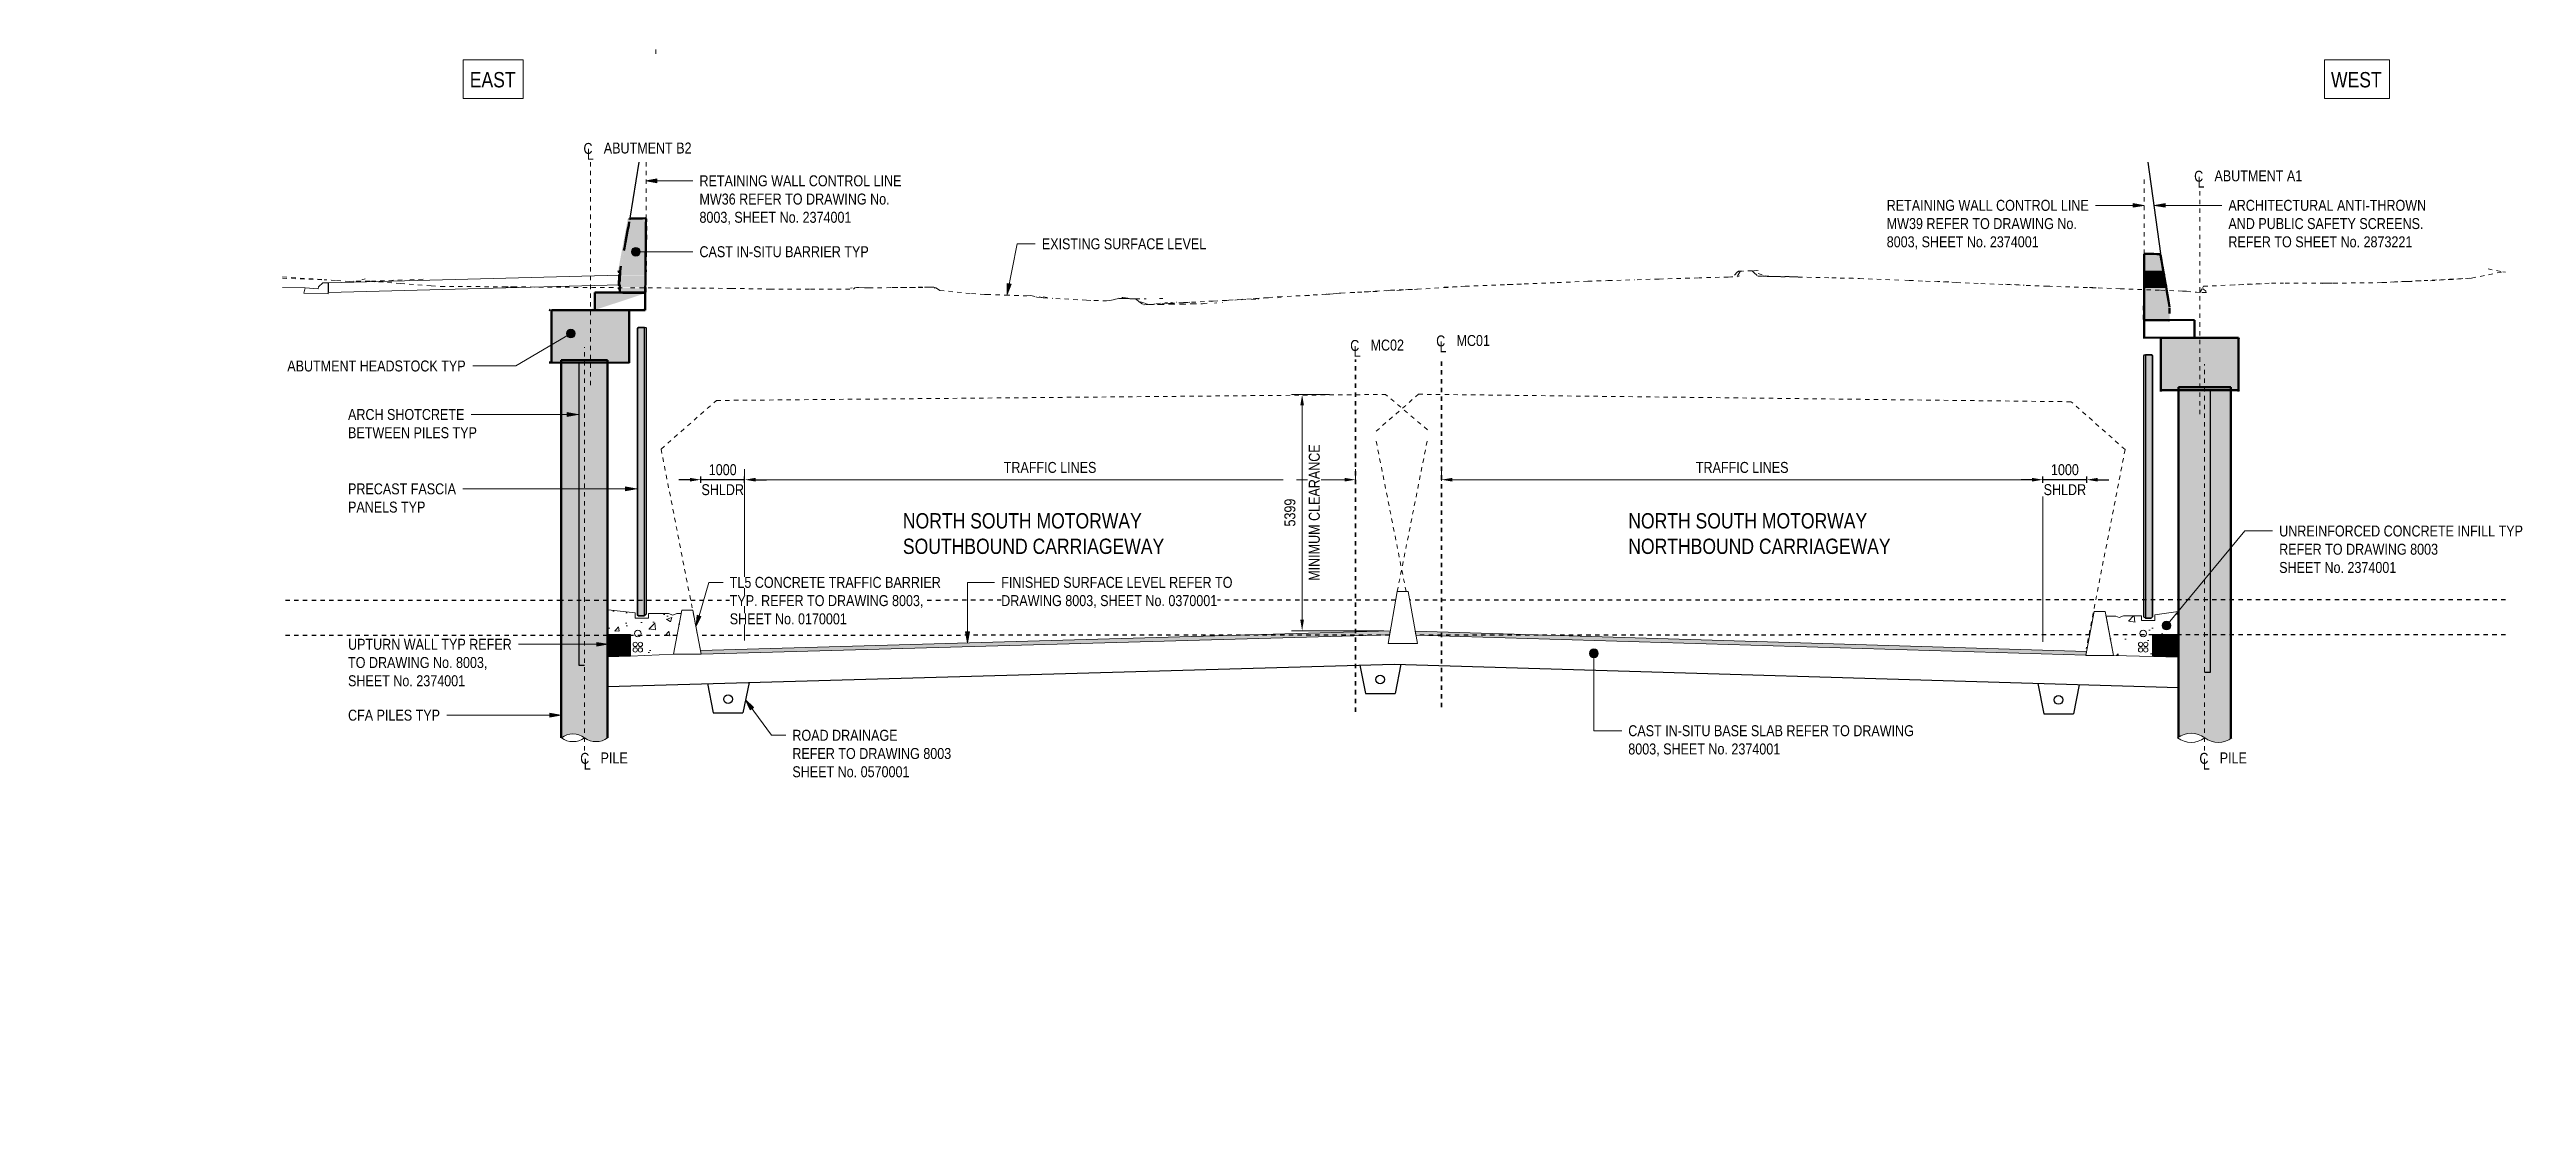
# Model space of a CAD drawing. Header units: metres. Extents: x 0.7 to 57.3, y 3.4 to 27.5.
import ezdxf

# ---------------------------------------------------------------- set-up
doc = ezdxf.new("R2010")
doc.units = ezdxf.units.M
for name, pattern in [('Dash - Tight', [0.0045, 0.003, -0.0015]), ('Dash dot', [0.015875, 0.00635, -0.004763, 0, -0.004763]), ('Dot_Section Line', [0.02, 0, -0.02]), ('JacobsCenter', [0.015, 0.009, -0.0015, 0.003, -0.0015]), ('JacobsDash', [0.0045, 0.003, -0.0015])]:
    doc.linetypes.add(name, pattern=pattern)
doc.layers.get('Defpoints').update_dxf_attribs({"color": 41})
for name, color, linetype, lineweight in [('A-ANNO-DIMS', 7, 'Continuous', 9), ('A-ANNO-NOTE', 7, 'Continuous', 9), ('A-DETL', 7, 'Continuous', 13), ('A-DETL-GENF', 7, 'Continuous', 9), ('A-FLOR', 7, 'Continuous', 50), ('A-GENM', 7, 'Continuous', 35), ('C-TOPO', 7, 'Continuous', 9), ('G-ANNO-TEXT', 7, 'Continuous', 9), ('S-BEAM', 7, 'Continuous', 50), ('S-FNDN', 7, 'Continuous', 50)]:
    doc.layers.add(name, color=color, linetype=linetype, lineweight=lineweight)
doc.layers.add('G-ANNO-SYMB', color=7, linetype='Continuous', lineweight=35, true_color=0x0080ff)
doc.styles.add('Arial Narrow', font='ARIALN.TTF', dxfattribs={"height": 0.0035})
doc.styles.add('Arial Narrow_1', font='ARIALN.TTF', dxfattribs={"height": 0.005})
doc.styles.add('Arial Narrow_2', font='ARIALN.TTF', dxfattribs={"height": 0.25})
doc.styles.add('Arial Narrow_3', font='ARIALN.TTF', dxfattribs={"height": 0.35})
doc.dimstyles.new('Dimension_Standard_O__mm_', dxfattribs={"dimscale": 0.3048, "dimtxt": 0.255858, "dimasz": 0.82021, "dimexe": 0.787402, "dimexo": 0.492126, "dimgap": 0.492126, "dimtad": 1, "dimdec": 0, "dimlfac": 1000, "dimzin": 0, "dimdsep": 46, "dimtxsty": 'Arial Narrow_2', "dimsah": 1, "dimcen": 0.09, "dimaunit": 1, "dimadec": 4, "dimazin": 0, "dimtfac": 1, "dimtdec": 4, "dimtix": 1, "dimtmove": 0, "dimatfit": 3, "dimfxl": 1, "dimtvp": 1, "dimtfill": 1, "dimtolj": 1, "dimtzin": 0, "dimlwd": 18, "dimlwe": 18, "dimarcsym": 2})
doc.dimstyles.new('Dimension_Standard_O_REO', dxfattribs={"dimscale": 0.3048, "dimtxt": 0.255858, "dimasz": 0.82021, "dimexe": 0.984252, "dimexo": 0.0625, "dimgap": 0.328084, "dimtad": 1, "dimdec": 0, "dimlfac": 1000, "dimzin": 0, "dimdsep": 46, "dimtxsty": 'Arial Narrow_2', "dimsah": 1, "dimcen": 0.09, "dimaunit": 1, "dimadec": 4, "dimazin": 0, "dimtfac": 1, "dimtdec": 4, "dimtix": 1, "dimtmove": 0, "dimatfit": 3, "dimfxl": 0.984252, "dimfxlon": 1, "dimtvp": 1, "dimtfill": 1, "dimtolj": 1, "dimtzin": 0, "dimlwd": 25, "dimlwe": 25, "dimarcsym": 2})
pattern_1 = [(50, (30.3191, 22.258), (1.15687, -0.10121), [0.12097, -1.331]), (355, (30.3191, 22.258), (-0.2238, 1.21312), [0.09677, -1.065]), (100.451, (30.4151, 22.25), (0.932775, 1.111937), [0.10281, -1.131]), (46.184, (30.3191, 22.581), (1.72142, -0.26704), [0.18145, -1.996]), (96.636, (30.4621, 22.559), (1.50758, 1.57074), [0.15421, -1.696]), (351.184, (30.3191, 22.581), (1.50766, 1.5715), [0.14516, -1.597]), (21, (30.4801, 22.5), (0.962753, -0.64938), [0.12097, -1.331]), (326, (30.4801, 22.5), (0.39239, 1.16952), [0.09677, -1.065]), (71.451, (30.5601, 22.446), (1.3549, 0.520304), [0.10281, -1.131]), (37.5, (30.3191, 22.258), (0.0196146, 0.536924), [0.00335, -1.048, 0.00335, -1.077, -1.069]), (37.5, (30.3191, 22.258), (0.0196146, 0.536924), [-2.132, 0.00335, -1.065]), (7.5, (30.3191, 22.258), (0.424306, 0.636145), [0.00335, -0.61277, 0.00335, -1.024, -0.40726]), (7.5, (30.3191, 22.258), (0.424306, 0.636145), [-1.644, 0.00335, -0.4039]), (327.5, (29.9591, 22.258), (0.861001, -0.036384), [0.00335, -0.39987, 0.00335, -1.255, -1.669]), (327.5, (29.9591, 22.258), (0.861001, -0.036384), [-1.661, 0.00335, -1.666]), (317.5, (29.7981, 22.258), (0.94062, 0.161455), [0.00335, -0.52084, 0.00335, -0.83213, -1.185]), (317.5, (29.7981, 22.258), (0.94062, 0.161455), [-1.36, 0.00335, -1.182])]

msp = doc.modelspace()

# ---------------------------------------------------------------- texts
at = {"layer": 'G-ANNO-TEXT', "char_height": 0.35, "attachment_point": 1, "style": 'Arial Narrow_3', "bg_fill": 3, "box_fill_scale": 1, "bg_fill_color": 256, "bg_fill_true_color": 13158600, "bg_fill_transparency": 0}
for insert in [(20.1811, 16.8647), (36.7477, 16.8647)]:
    msp.add_mtext('NORTH SOUTH MOTORWAY', dxfattribs=dict(at, insert=insert))
at = {"layer": 'G-ANNO-TEXT', "insert": (0.6917, 3.3804), "char_height": 0.0035, "attachment_point": 1, "style": 'Arial Narrow', "bg_fill": 3, "box_fill_scale": 1, "bg_fill_color": 256, "bg_fill_transparency": 0}
msp.add_mtext('1.', dxfattribs=at)

# ---------------------------------------------------------------- blocks, each defined once
blk = doc.blocks.new('T2DPAA-T2D-PWA-HY-M3D-100001_GroundWaterSurface_rvt-1-DRG-2873025 - SECTION 3')
at = {"layer": 'C-TOPO', "color": 36, "linetype": 'Dash dot', "lineweight": 25, "true_color": 0x804000}
for p, q in [((-546, 14.869), (-552.365, 14.867)), ((-544.946, 14.87), (-546, 14.869)), ((-526.943, 14.877), (-544.946, 14.87)), ((-501.598, 14.888), (-526.623, 14.877))]:
    blk.add_line(p, q, dxfattribs=at)
at = {"layer": 'C-TOPO', "color": 53, "linetype": 'Dash dot', "lineweight": 25, "true_color": 0xc8c33c}
for p, q in [((-546, 14.069), (-552.365, 14.067)), ((-544.946, 14.07), (-546, 14.069)), ((-544.941, 14.07), (-544.946, 14.07)), ((-543.354, 14.07), (-544.42, 14.07)), ((-527.085, 14.077), (-542.884, 14.071)), ((-511.09, 14.084), (-526.48, 14.077)), ((-509.64, 14.084), (-510.637, 14.084)), ((-501.598, 14.088), (-509.072, 14.085))]:
    blk.add_line(p, q, dxfattribs=at)
blk = doc.blocks.new('T2DPAA-T2D-PWA-SU-M3D-000101_dwg-40820706-DRG-2873025 - SECTION 3')
at = {"color": 9, "linetype": 'Dash - Tight', "lineweight": 18, "true_color": 0xc0c0c0}
for p, q in [((-552.365, 22.264), (-551.419, 22.198)), ((-552.365, 22.231), (-551.419, 22.198)), ((-551.156, 22.181), (-551.419, 22.198)), ((-551.271, 22.203), (-551.267, 22.203)), ((-550.836, 22.16), (-551.156, 22.181)), ((-550.836, 22.16), (-550.681, 22.163)), ((-550.681, 22.163), (-550.414, 22.162)), ((-550.482, 22.218), (-550.557, 22.197)), ((-550.414, 22.162), (-550.365, 22.164)), ((-549.672, 22.115), (-550.414, 22.162)), ((-550.335, 22.165), (-549.576, 22.195)), ((-549.672, 22.115), (-548.969, 22.062)), ((-549.457, 22.199), (-549.121, 22.212)), ((-548.969, 22.062), (-548.755, 22.046)), ((-525.356, 22.048), (-524.399, 22.087)), ((-524.399, 22.087), (-524.361, 22.089)), ((-524.361, 22.089), (-524.179, 22.096)), ((-524.179, 22.096), (-524.143, 22.098)), ((-524.067, 22.097), (-524.179, 22.096)), ((-524.013, 22.103), (-523.294, 22.131)), ((-522.554, 22.163), (-523.294, 22.131)), ((-522.554, 22.163), (-522.096, 22.178)), ((-522.541, 22.164), (-522.554, 22.163)), ((-522.095, 22.178), (-521.492, 22.197)), ((-520.929, 22.214), (-521.492, 22.197)), ((-520.929, 22.214), (-520.01, 22.241)), ((-519.349, 22.26), (-520.01, 22.241)), ((-519.349, 22.26), (-519.275, 22.262)), ((-519.308, 22.261), (-519.349, 22.26)), ((-519.244, 22.263), (-519.275, 22.262)), ((-519.258, 22.263), (-519.275, 22.262)), ((-519.141, 22.374), (-519.244, 22.263)), ((-519.083, 22.374), (-519.152, 22.268)), ((-519.152, 22.266), (-519.151, 22.267)), ((-519.148, 22.268), (-519.091, 22.291)), ((-519.08, 22.392), (-519.141, 22.374)), ((-519.141, 22.374), (-519.127, 22.39)), ((-519.125, 22.391), (-519.123, 22.394)), ((-519.123, 22.394), (-519.008, 22.397)), ((-519.072, 22.391), (-519.082, 22.376)), ((-518.803, 22.404), (-519.008, 22.397)), ((-518.668, 22.408), (-518.803, 22.404)), ((-518.803, 22.404), (-518.761, 22.364)), ((-518.761, 22.364), (-518.676, 22.281)), ((-518.571, 22.312), (-518.761, 22.364)), ((-518.754, 22.405), (-518.714, 22.406)), ((-518.544, 22.286), (-518.676, 22.281)), ((-518.676, 22.281), (-518.555, 22.276)), ((-518.505, 22.284), (-518.555, 22.276)), ((-518.555, 22.276), (-518.555, 22.276)), ((-518.555, 22.276), (-518.55, 22.276)), ((-518.421, 22.281), (-518.553, 22.276)), ((-518.55, 22.276), (-516.981, 22.243)), ((-517.758, 22.267), (-518.55, 22.276)), ((-516.981, 22.243), (-516.79, 22.237)), ((-516.79, 22.237), (-516.354, 22.224)), ((-516.494, 22.237), (-516.79, 22.237)), ((-516.354, 22.224), (-515.395, 22.189)), ((-515.216, 22.182), (-515.395, 22.189)), ((-515.214, 22.182), (-515.215, 22.182)), ((-515.214, 22.182), (-514.84, 22.166)), ((-514.84, 22.166), (-514.141, 22.135)), ((-514.313, 22.149), (-514.568, 22.157)), ((-514.14, 22.135), (-513.577, 22.109)), ((-513.577, 22.109), (-512.59, 22.072)), ((-513.014, 22.098), (-512.59, 22.072)), ((-512.045, 22.05), (-512.59, 22.072)), ((-508.496, 22.049), (-507.894, 22.075)), ((-507.894, 22.075), (-506.945, 22.119)), ((-507.374, 22.097), (-507.894, 22.075)), ((-507.201, 22.104), (-507.308, 22.1)), ((-507.171, 22.104), (-507.159, 22.105)), ((-506.945, 22.119), (-506.696, 22.123)), ((-506.914, 22.119), (-506.945, 22.119)), ((-506.713, 22.122), (-506.686, 22.123)), ((-506.696, 22.123), (-506.665, 22.123)), ((-505.731, 22.122), (-506.665, 22.123)), ((-505.783, 22.113), (-505.65, 22.119)), ((-505.731, 22.122), (-505.478, 22.12)), ((-505.71, 22.122), (-505.731, 22.122)), ((-505.686, 22.119), (-505.65, 22.119)), ((-505.65, 22.119), (-505.655, 22.119)), ((-505.65, 22.119), (-505.478, 22.12)), ((-505.65, 22.119), (-505.629, 22.119)), ((-505.603, 22.116), (-505.65, 22.119)), ((-504.425, 22.132), (-505.478, 22.12)), ((-504.425, 22.132), (-504.217, 22.145)), ((-504.305, 22.134), (-504.425, 22.132)), ((-504.217, 22.145), (-504.135, 22.15)), ((-504.164, 22.146), (-504.135, 22.15)), ((-503.855, 22.16), (-504.135, 22.15)), ((-503.984, 22.15), (-503.825, 22.159)), ((-503.855, 22.16), (-503.392, 22.182)), ((-503.825, 22.159), (-503.855, 22.16)), ((-503.825, 22.159), (-503.392, 22.182)), ((-503.731, 22.156), (-503.825, 22.159)), ((-502.374, 22.233), (-503.392, 22.182)), ((-503.309, 22.176), (-502.374, 22.233)), ((-502.374, 22.233), (-501.661, 22.379)), ((-501.996, 22.445), (-501.661, 22.379)), ((-501.661, 22.379), (-501.598, 22.372)), ((-548.755, 22.046), (-547.342, 22.037)), ((-548.73, 22.046), (-548.755, 22.046)), ((-547.342, 22.037), (-547.311, 22.037)), ((-547.311, 22.037), (-544.513, 22.015)), ((-547.063, 22.037), (-547.311, 22.037)), ((-542.117, 22), (-544.513, 22.015)), ((-542.117, 22), (-541.309, 21.985)), ((-541.231, 21.984), (-541.309, 21.985)), ((-541.231, 21.984), (-540.311, 21.982)), ((-540.311, 21.982), (-539.327, 21.98)), ((-539.396, 22.008), (-539.354, 22.01)), ((-539.327, 21.98), (-539.326, 21.981)), ((-539.326, 21.981), (-539.292, 22.012)), ((-539.292, 22.012), (-539.289, 22.015)), ((-539.199, 22.022), (-539.289, 22.015)), ((-539.257, 22.019), (-539.199, 22.022)), ((-539.078, 22.016), (-539.199, 22.022)), ((-539.076, 22.016), (-539.078, 22.016)), ((-539.059, 22.016), (-539.076, 22.016)), ((-538.976, 22.013), (-539.059, 22.016)), ((-539.052, 22.01), (-538.976, 22.013)), ((-538.976, 22.013), (-538.45, 22.018)), ((-538.45, 22.018), (-537.692, 22.027)), ((-537.911, 22.02), (-538.45, 22.018)), ((-537.841, 22.02), (-537.66, 22.024)), ((-537.829, 22.021), (-537.771, 22.023)), ((-537.702, 22.026), (-537.692, 22.027)), ((-537.692, 22.027), (-537.589, 22.025)), ((-537.633, 22.032), (-537.504, 22.03)), ((-537.612, 22.025), (-537.589, 22.025)), ((-537.504, 22.03), (-537.589, 22.025)), ((-537.504, 22.03), (-537.489, 22.026)), ((-537.489, 22.026), (-537.449, 22.015)), ((-537.479, 22.003), (-537.47, 22.007)), ((-537.459, 22.011), (-537.449, 22.015)), ((-537.449, 22.015), (-537.354, 21.954)), ((-537.365, 21.957), (-537.354, 21.954)), ((-537.354, 21.954), (-536.662, 21.884)), ((-536.332, 21.862), (-536.662, 21.884)), ((-536.331, 21.862), (-536.332, 21.862)), ((-536.331, 21.862), (-536.286, 21.861)), ((-536.286, 21.861), (-535.853, 21.845)), ((-535.853, 21.845), (-535.371, 21.831)), ((-535.785, 21.844), (-535.853, 21.845)), ((-535.279, 21.84), (-535.371, 21.831)), ((-535.277, 21.841), (-535.279, 21.84)), ((-535.279, 21.84), (-535.139, 21.8)), ((-535.162, 21.811), (-535.139, 21.8)), ((-535.139, 21.8), (-535.036, 21.79)), ((-535.087, 21.81), (-535.015, 21.792)), ((-535.036, 21.79), (-534.991, 21.786)), ((-534.995, 21.81), (-534.902, 21.794)), ((-534.991, 21.786), (-534.772, 21.773)), ((-534.006, 21.732), (-534.772, 21.773)), ((-534.006, 21.732), (-533.834, 21.723)), ((-533.834, 21.723), (-533.547, 21.717)), ((-533.547, 21.717), (-533.472, 21.722)), ((-533.472, 21.722), (-533.435, 21.729)), ((-533.435, 21.729), (-533.397, 21.737)), ((-533.397, 21.737), (-533.37, 21.745)), ((-533.37, 21.745), (-533.343, 21.753)), ((-533.343, 21.753), (-533.307, 21.764)), ((-533.307, 21.764), (-533.218, 21.77)), ((-533.267, 21.775), (-533.218, 21.77)), ((-533.218, 21.77), (-533.132, 21.767)), ((-533.2, 21.795), (-533.181, 21.79)), ((-533.188, 21.795), (-533.175, 21.793)), ((-533.187, 21.771), (-533.176, 21.77)), ((-533.174, 21.788), (-533.118, 21.773)), ((-533.16, 21.791), (-533.064, 21.775)), ((-533.104, 21.769), (-533.132, 21.767)), ((-533.117, 21.773), (-533.104, 21.769)), ((-533.104, 21.769), (-533.012, 21.764)), ((-533.062, 21.775), (-532.999, 21.764)), ((-533.012, 21.764), (-532.987, 21.762)), ((-532.999, 21.764), (-532.988, 21.763)), ((-532.987, 21.762), (-532.889, 21.76)), ((-532.889, 21.76), (-532.643, 21.765)), ((-532.875, 21.751), (-532.889, 21.76)), ((-532.856, 21.737), (-532.875, 21.751)), ((-532.817, 21.709), (-532.856, 21.737)), ((-532.817, 21.709), (-532.807, 21.702)), ((-532.807, 21.702), (-532.705, 21.627)), ((-532.775, 21.695), (-532.666, 21.659)), ((-532.705, 21.627), (-532.562, 21.635)), ((-532.576, 21.629), (-532.705, 21.627)), ((-532.663, 21.658), (-532.59, 21.634)), ((-532.576, 21.629), (-532.394, 21.643)), ((-532.576, 21.629), (-532.562, 21.635)), ((-532.576, 21.629), (-532.33, 21.633)), ((-532.562, 21.635), (-532.394, 21.643)), ((-532.452, 21.643), (-532.435, 21.645)), ((-532.414, 21.648), (-532.158, 21.678)), ((-532.183, 21.654), (-532.394, 21.643)), ((-532.334, 21.771), (-532.26, 21.772)), ((-532.33, 21.633), (-532.183, 21.654)), ((-532.33, 21.633), (-532.084, 21.638)), ((-532.183, 21.654), (-532.094, 21.659)), ((-532.094, 21.659), (-531.892, 21.67)), ((-532.084, 21.638), (-532.087, 21.644)), ((-532.084, 21.638), (-531.839, 21.642)), ((-532.081, 21.667), (-532.073, 21.668)), ((-532.072, 21.669), (-532.032, 21.674)), ((-532.067, 21.688), (-532.065, 21.689)), ((-531.946, 21.686), (-531.942, 21.687)), ((-531.825, 21.673), (-531.892, 21.67)), ((-531.797, 21.652), (-531.839, 21.642)), ((-531.839, 21.642), (-531.595, 21.646)), ((-531.825, 21.673), (-531.792, 21.675)), ((-531.792, 21.675), (-531.676, 21.68)), ((-531.783, 21.675), (-531.792, 21.675)), ((-531.676, 21.68), (-531.642, 21.682)), ((-531.109, 21.71), (-531.642, 21.682)), ((-531.595, 21.646), (-531.352, 21.651)), ((-531.352, 21.651), (-531.237, 21.663)), ((-531.352, 21.651), (-531.344, 21.658)), ((-531.161, 21.703), (-531.109, 21.71)), ((-531.109, 21.71), (-530.803, 21.727)), ((-531.079, 21.662), (-531.032, 21.673)), ((-530.901, 21.676), (-530.906, 21.679)), ((-530.862, 21.717), (-530.803, 21.727)), ((-530.803, 21.727), (-530.753, 21.73)), ((-530.753, 21.73), (-530.556, 21.744)), ((-530.62, 21.728), (-530.578, 21.738)), ((-530.56, 21.742), (-530.546, 21.745)), ((-530.556, 21.744), (-530.545, 21.745)), ((-530.545, 21.745), (-530.11, 21.77)), ((-530.462, 21.736), (-530.261, 21.755)), ((-530.238, 21.746), (-530.095, 21.762)), ((-530.197, 21.762), (-530.11, 21.77)), ((-529.858, 21.788), (-530.11, 21.77)), ((-530.093, 21.762), (-530.07, 21.765)), ((-529.971, 21.775), (-529.858, 21.788)), ((-529.858, 21.788), (-529.847, 21.788)), ((-529.847, 21.788), (-529.625, 21.806)), ((-529.635, 21.784), (-529.559, 21.789)), ((-529.625, 21.806), (-528.478, 21.87)), ((-529.005, 21.831), (-528.817, 21.845)), ((-528.758, 21.849), (-528.735, 21.851)), ((-528.629, 21.859), (-528.478, 21.87)), ((-528.615, 21.86), (-528.475, 21.87)), ((-528.546, 21.864), (-528.459, 21.871)), ((-528.491, 21.867), (-528.451, 21.871)), ((-528.371, 21.878), (-528.478, 21.87)), ((-528.371, 21.878), (-528.292, 21.884)), ((-528.292, 21.884), (-528.237, 21.888)), ((-528.237, 21.888), (-528.194, 21.891)), ((-528.194, 21.891), (-527.975, 21.903)), ((-527.975, 21.903), (-527.814, 21.912)), ((-527.814, 21.912), (-527.061, 21.956)), ((-527.804, 21.912), (-527.814, 21.912)), ((-527.366, 21.932), (-527.799, 21.912)), ((-527.142, 21.945), (-527.061, 21.956)), ((-527.061, 21.956), (-526.442, 21.982)), ((-526.916, 21.955), (-526.442, 21.982)), ((-525.356, 22.048), (-526.442, 21.982)), ((-525.84, 22.025), (-525.356, 22.048)), ((-512.003, 22.052), (-512.045, 22.05)), ((-512.045, 22.05), (-510.947, 22.012)), ((-511.099, 22.023), (-511.022, 22.017)), ((-511.022, 22.017), (-510.947, 22.012)), ((-510.399, 21.992), (-510.947, 22.012)), ((-510.399, 21.992), (-509.48, 21.957)), ((-508.974, 21.937), (-509.48, 21.957)), ((-508.974, 21.937), (-508.941, 21.935)), ((-508.914, 21.936), (-508.941, 21.935)), ((-508.941, 21.935), (-508.886, 21.934)), ((-508.886, 21.934), (-508.655, 21.911)), ((-508.575, 21.904), (-508.655, 21.911)), ((-508.575, 21.904), (-508.519, 22.006)), ((-508.429, 21.907), (-508.575, 21.904)), ((-508.496, 22.049), (-508.519, 22.006)), ((-508.43, 21.928), (-508.519, 22.006))]:
    blk.add_line(p, q, dxfattribs=at)
blk = doc.blocks.new('T2DPAA-T2D-PWA-SU-M3D-000100_SurveySurface_rvt-1-DRG-2873025 - SECTION 3')
at = {"color": 9, "linetype": 'Dash - Tight', "lineweight": 18, "true_color": 0xc0c0c0}
blk.add_blockref('T2DPAA-T2D-PWA-SU-M3D-000101_dwg-40820706-DRG-2873025 - SECTION 3', (0, 0), dxfattribs=at)
blk = doc.blocks.new('Generic Models 1 - Generic Models 1-7441683-DRG-2873025 - SECTION 3')
at = {"layer": 'S-BEAM', "true_color": 0xc0c0c0, "transparency": 33554496}
for points in [[(-545.237, 21.506), (-545.237, 21.906), (-545.242, 21.905), (-545.242, 21.893), (-545.242, 21.893), (-545.237, 21.506), (-545.237, 21.506)], [(-545.237, 21.506), (-545.236, 21.506), (-544.085, 21.886), (-544.085, 21.887), (-545.237, 21.906), (-545.237, 21.506)]]:
    blk.add_hatch(color=9, dxfattribs=at).paths.add_polyline_path(points)
at = {"layer": 'S-BEAM'}
for p, q in [((-545.237, 21.506), (-545.285, 21.509)), ((-545.237, 21.661), (-545.237, 21.506)), ((-545.237, 21.506), (-544.084, 21.506)), ((-544.084, 21.895), (-544.084, 21.906)), ((-544.084, 21.506), (-544.084, 21.895))]:
    blk.add_line(p, q, dxfattribs=at)
at = {"layer": 'S-BEAM', "color": 250, "true_color": 0x303030}
for p, q in [((-544.678, 21.906), (-545.237, 21.906)), ((-545.237, 21.906), (-545.237, 21.661)), ((-544.084, 21.906), (-544.678, 21.906)), ((-544.133, 21.509), (-544.084, 21.506))]:
    blk.add_line(p, q, dxfattribs=at)
blk = doc.blocks.new('Generic Models 2 - Generic Models 2-7441711-DRG-2873025 - SECTION 3')
at = {"layer": 'S-BEAM', "true_color": 0xc0c0c0, "transparency": 33554496}
h = blk.add_hatch(color=9, dxfattribs=at)
edge = h.paths.add_edge_path()
edge.add_line((-509.267, 21.277), (-509.268, 21.277))
edge.add_line((-509.268, 21.277), (-509.269, 21.275))
edge.add_line((-509.269, 21.275), (-509.848, 21.275))
edge.add_line((-509.848, 21.275), (-509.847, 21.25))
h.paths.add_polyline_path([(-509.413, 21.249), (-509.413, 21.249), (-509.413, 21.275)])
at = {"layer": 'S-BEAM'}
for p, q in [((-509.848, 21.281), (-509.849, 20.881)), ((-508.698, 21.274), (-509.848, 21.281)), ((-508.699, 20.874), (-508.698, 21.274)), ((-508.698, 21.274), (-508.697, 21.253)), ((-509.849, 20.881), (-508.699, 20.874)), ((-509.849, 20.881), (-509.847, 20.855))]:
    blk.add_line(p, q, dxfattribs=at)
at = {"layer": 'S-BEAM', "color": 250, "true_color": 0x303030}
blk.add_line((-508.697, 21.253), (-508.697, 21.248), dxfattribs=at)
blk = doc.blocks.new('01_SFO_FRP_Pile_CastInPlace_CS_BR08 - CAST-IN-PLACE PILE - 1200-8661189-DRG-2873025 - SECTION 3')
at = {"layer": 'S-FNDN', "linetype": 'JacobsDash', "lineweight": 18, "true_color": 0xc0c0c0}
blk.add_hatch(color=9, dxfattribs=at).paths.add_polyline_path([(-508.194, 11.63), (-508.12, 11.63), (-508.047, 11.641), (-507.976, 11.662), (-507.909, 11.692), (-507.872, 11.716), (-507.872, 19.745), (-509.063, 19.745), (-509.063, 11.748), (-509.025, 11.773), (-508.958, 11.804), (-508.887, 11.824), (-508.814, 11.835), (-508.74, 11.835), (-508.667, 11.824), (-508.596, 11.804), (-508.529, 11.773), (-508.405, 11.692), (-508.338, 11.662), (-508.267, 11.641)])
at = {"layer": 'S-FNDN'}
for p, q in [((-507.872, 19.745), (-509.063, 19.745)), ((-509.063, 19.745), (-509.063, 14.085)), ((-507.872, 14.085), (-507.872, 19.745)), ((-509.063, 14.085), (-509.063, 11.748)), ((-507.872, 11.716), (-507.872, 14.085))]:
    blk.add_line(p, q, dxfattribs=at)
blk = doc.blocks.new('03_SFR_ACS_Abutment_BR08_Retaining wall CS - ABUTMENT SOUTH WEST_B08-7985321-DRG-2873025 - SECTION 3')
at = {"layer": 'S-BEAM', "true_color": 0xc0c0c0}
blk.add_hatch(color=9, dxfattribs=at).paths.add_polyline_path([(-507.693, 19.672), (-507.693, 20.873), (-509.468, 20.873), (-509.468, 19.673), (-509.063, 19.673), (-509.063, 19.745), (-507.872, 19.745), (-507.872, 19.672)])
at = {"layer": 'S-BEAM'}
for p, q in [((-507.693, 20.873), (-509.468, 20.873)), ((-509.468, 20.873), (-509.468, 19.673)), ((-507.693, 19.672), (-507.693, 20.873)), ((-507.693, 20.873), (-507.691, 20.847)), ((-509.468, 19.673), (-507.693, 19.672)), ((-509.466, 19.647), (-509.468, 19.673)), ((-507.693, 19.672), (-507.691, 19.647))]:
    blk.add_line(p, q, dxfattribs=at)
blk = doc.blocks.new('01_SFO_FRP_Pile_CastInPlace_CS_BR08 - CAST-IN-PLACE PILE - 1200-8661263-DRG-2873025 - SECTION 3')
at = {"layer": 'S-FNDN', "linetype": 'JacobsDash', "lineweight": 18, "true_color": 0xc0c0c0}
blk.add_hatch(color=9, dxfattribs=at).paths.add_polyline_path([(-545.206, 11.644), (-545.135, 11.65), (-545.067, 11.667), (-545.002, 11.695), (-544.946, 11.73), (-544.946, 20.359), (-546, 20.359), (-546, 11.733), (-545.997, 11.733), (-545.938, 11.77), (-545.873, 11.798), (-545.804, 11.815), (-545.733, 11.821), (-545.663, 11.815), (-545.594, 11.798), (-545.529, 11.77), (-545.41, 11.695), (-545.345, 11.667), (-545.276, 11.65)])
at = {"layer": 'S-FNDN'}
for p, q in [((-544.946, 20.359), (-546, 20.359)), ((-546, 20.359), (-546, 14.069)), ((-544.946, 14.07), (-544.946, 20.359)), ((-546, 14.069), (-546, 11.733)), ((-544.946, 11.73), (-544.946, 14.07))]:
    blk.add_line(p, q, dxfattribs=at)
blk = doc.blocks.new('Detail-Civil Barrier - TL4 920H-8084436-DRG-2873025 - SECTION 3')
at = {"layer": 'A-DETL-GENF'}
for p, q in [((-543.244, 14.65), (-543.434, 13.645)), ((-542.994, 14.65), (-543.244, 14.65)), ((-542.804, 13.645), (-542.994, 14.65)), ((-543.434, 13.645), (-542.804, 13.645))]:
    blk.add_line(p, q, dxfattribs=at)
blk = doc.blocks.new('Detail-Civil Barrier - TL5 1100H-8175071-DRG-2873025 - SECTION 3')
at = {"layer": 'A-DETL-GENF'}
for p, q in [((-526.908, 15.073), (-527.119, 13.888)), ((-526.658, 15.073), (-526.908, 15.073)), ((-526.447, 13.888), (-526.658, 15.073)), ((-527.119, 13.888), (-526.447, 13.888))]:
    blk.add_line(p, q, dxfattribs=at)
blk = doc.blocks.new('Detail-Civil Barrier - TL4 920H-V1-DRG-2873025 - SECTION 3')
at = {"layer": 'A-DETL-GENF'}
for p, q in [((-510.989, 14.62), (-511.179, 13.615)), ((-510.739, 14.62), (-510.989, 14.62)), ((-510.549, 13.615), (-510.739, 14.62)), ((-511.179, 13.615), (-510.549, 13.615))]:
    blk.add_line(p, q, dxfattribs=at)
blk = doc.blocks.new('CS_DET_Pile-Column_BreakLine - CS_Tubular BreakLine-8781621-DRG-2873025 - SECTION 3')
at = {"layer": 'A-DETL-GENF', "lineweight": 18}
for centre, start, end in [((-545.733, 11.383), 52.9573, 127.0427), ((-545.733, 12.082), 232.9573, 307.0427), ((-545.206, 12.082), 232.9573, 307.0427)]:
    blk.add_arc(centre, 0.438, start, end, dxfattribs=at)
blk = doc.blocks.new('CS_DET_Pile-Column_BreakLine - CS_Tubular BreakLine-7975765-DRG-2873025 - SECTION 3')
at = {"layer": 'A-DETL-GENF', "lineweight": 18}
for centre, start, end in [((-508.777, 11.322), 52.9573, 127.0427), ((-508.777, 12.143), 232.9573, 307.0427), ((-508.157, 12.143), 232.9573, 307.0427)]:
    blk.add_arc(centre, 0.515, start, end, dxfattribs=at)
blk = doc.blocks.new('CS_Annot_Centreline Symbol1 - CS_Annot_Centreline Symbol-5070896-DRG-2873025 - SECTION 3')
at = {"layer": 'A-ANNO-NOTE', "char_height": 0.25, "attachment_point": 1, "style": 'Arial Narrow_2'}
for s, insert, width in [('C  ', (-508.708, 24.688), 0.44093), ('L', (-508.63, 24.555), 0.1924)]:
    blk.add_mtext(s, dxfattribs=dict(at, insert=insert, width=width))
blk = doc.blocks.new('DIMBLOCK1-DRG-2873025 - SECTION 3')
at = {"layer": 'A-ANNO-DIMS', "color": 0, "lineweight": 25, "transparency": 16777216}
for p, q in [((15.316, 17.629), (15.066, 17.629)), ((15.566, 17.348), (15.566, 17.929)), ((16.566, 17.629), (15.566, 17.629)), ((16.566, 17.348), (16.566, 17.929)), ((16.816, 17.629), (17.066, 17.629))]:
    blk.add_line(p, q, dxfattribs=at)
at = {"layer": 'A-ANNO-DIMS', "color": 0, "transparency": 16777216}
for points in [[(15.316, 17.671), (15.316, 17.587), (15.566, 17.629)], [(16.816, 17.671), (16.816, 17.587), (16.566, 17.629)]]:
    blk.add_solid(points, dxfattribs=at)
at = {"layer": 'A-ANNO-DIMS', "color": 0, "lineweight": 25, "transparency": 16777216, "insert": (16.066, 17.857), "char_height": 0.25, "width": 1.16476, "attachment_point": 5, "style": 'Arial Narrow_2', "bg_fill": 3, "box_fill_scale": 1.1, "bg_fill_color": 256, "bg_fill_true_color": 13158600, "bg_fill_transparency": 0}
blk.add_mtext('\\A1;1000', dxfattribs=at)
at = {"layer": 'A-ANNO-DIMS', "color": 0, "lineweight": 25, "transparency": 16777216, "insert": (16.066, 17.4), "char_height": 0.25, "width": 1.16476, "attachment_point": 5, "style": 'Arial Narrow_2', "bg_fill": 3, "box_fill_scale": 1.1, "bg_fill_color": 256, "bg_fill_true_color": 13158600, "bg_fill_transparency": 0}
blk.add_mtext('\\A1;SHLDR', dxfattribs=at)
at = {"layer": 'Defpoints', "color": 0, "transparency": 16777216}
for p in [(15.566, 17.629), (15.566, 17.329), (16.566, 17.329)]:
    blk.add_point(p, dxfattribs=at)
blk = doc.blocks.new('DIMBLOCK2-DRG-2873025 - SECTION 3')
at = {"layer": 'A-ANNO-DIMS', "color": 0, "lineweight": 18, "transparency": 16777216}
for p, q in [((16.566, 13.957), (16.566, 17.869)), ((30.267, 17.629), (16.816, 17.629)), ((30.517, 17.602), (30.517, 17.869))]:
    blk.add_line(p, q, dxfattribs=at)
at = {"layer": 'A-ANNO-DIMS', "color": 0, "transparency": 16777216}
for points in [[(16.816, 17.671), (16.816, 17.587), (16.566, 17.629)], [(30.267, 17.671), (30.267, 17.587), (30.517, 17.629)]]:
    blk.add_solid(points, dxfattribs=at)
at = {"layer": 'Defpoints', "color": 0, "transparency": 16777216}
for p in [(16.566, 17.629), (30.517, 17.452), (16.566, 13.807)]:
    blk.add_point(p, dxfattribs=at)
at = {"layer": 'A-ANNO-DIMS', "color": 0, "lineweight": 18, "transparency": 16777216, "insert": (23.542, 17.908), "char_height": 0.25, "width": 2.54396, "attachment_point": 5, "style": 'Arial Narrow_2', "bg_fill": 3, "box_fill_scale": 1.1, "bg_fill_color": 256, "bg_fill_true_color": 13158600, "bg_fill_transparency": 0}
blk.add_mtext('\\A1;TRAFFIC LINES', dxfattribs=at)
blk = doc.blocks.new('DIMBLOCK3-DRG-2873025 - SECTION 3')
at = {"layer": 'A-ANNO-DIMS', "color": 0, "lineweight": 18, "transparency": 16777216}
for p, q in [((32.48, 17.602), (32.48, 17.869)), ((45.969, 17.629), (32.73, 17.629)), ((46.219, 13.927), (46.219, 17.869))]:
    blk.add_line(p, q, dxfattribs=at)
at = {"layer": 'A-ANNO-DIMS', "color": 0, "transparency": 16777216}
for points in [[(32.73, 17.671), (32.73, 17.587), (32.48, 17.629)], [(45.969, 17.671), (45.969, 17.587), (46.219, 17.629)]]:
    blk.add_solid(points, dxfattribs=at)
at = {"layer": 'Defpoints', "color": 0, "transparency": 16777216}
for p in [(32.48, 17.629), (32.48, 17.452), (46.219, 13.777)]:
    blk.add_point(p, dxfattribs=at)
at = {"layer": 'A-ANNO-DIMS', "color": 0, "lineweight": 18, "transparency": 16777216, "insert": (39.349, 17.908), "char_height": 0.25, "width": 2.54396, "attachment_point": 5, "style": 'Arial Narrow_2', "bg_fill": 3, "box_fill_scale": 1.1, "bg_fill_color": 256, "bg_fill_true_color": 13158600, "bg_fill_transparency": 0}
blk.add_mtext('\\A1;TRAFFIC LINES', dxfattribs=at)
blk = doc.blocks.new('DIMBLOCK4-DRG-2873025 - SECTION 3')
at = {"layer": 'A-ANNO-DIMS', "color": 0, "lineweight": 25, "transparency": 16777216}
for p, q in [((45.969, 17.629), (45.719, 17.629)), ((46.219, 17.348), (46.219, 17.929)), ((47.219, 17.629), (46.219, 17.629)), ((47.219, 17.348), (47.219, 17.929)), ((47.469, 17.629), (47.719, 17.629))]:
    blk.add_line(p, q, dxfattribs=at)
at = {"layer": 'A-ANNO-DIMS', "color": 0, "transparency": 16777216}
for points in [[(45.969, 17.671), (45.969, 17.587), (46.219, 17.629)], [(47.469, 17.671), (47.469, 17.587), (47.219, 17.629)]]:
    blk.add_solid(points, dxfattribs=at)
at = {"layer": 'A-ANNO-DIMS', "color": 0, "lineweight": 25, "transparency": 16777216, "insert": (46.719, 17.857), "char_height": 0.25, "width": 1.16476, "attachment_point": 5, "style": 'Arial Narrow_2', "bg_fill": 3, "box_fill_scale": 1.1, "bg_fill_color": 256, "bg_fill_true_color": 13158600, "bg_fill_transparency": 0}
blk.add_mtext('\\A1;1000', dxfattribs=at)
at = {"layer": 'A-ANNO-DIMS', "color": 0, "lineweight": 25, "transparency": 16777216, "insert": (46.719, 17.4), "char_height": 0.25, "width": 1.16476, "attachment_point": 5, "style": 'Arial Narrow_2', "bg_fill": 3, "box_fill_scale": 1.1, "bg_fill_color": 256, "bg_fill_true_color": 13158600, "bg_fill_transparency": 0}
blk.add_mtext('\\A1;SHLDR', dxfattribs=at)
at = {"layer": 'Defpoints', "color": 0, "transparency": 16777216}
for p in [(46.219, 17.629), (46.219, 17.329), (47.219, 17.329)]:
    blk.add_point(p, dxfattribs=at)
blk = doc.blocks.new('DIMBLOCK5-DRG-2873025 - SECTION 3')
at = {"layer": 'A-ANNO-DIMS', "color": 0, "lineweight": 18, "transparency": 16777216}
for p, q in [((29.921, 19.577), (29.059, 19.577)), ((29.299, 14.428), (29.299, 19.327)), ((31.162, 14.178), (29.059, 14.178))]:
    blk.add_line(p, q, dxfattribs=at)
at = {"layer": 'A-ANNO-DIMS', "color": 0, "transparency": 16777216}
for points in [[(29.257, 19.327), (29.34, 19.327), (29.299, 19.577)], [(29.257, 14.428), (29.34, 14.428), (29.299, 14.178)]]:
    blk.add_solid(points, dxfattribs=at)
at = {"layer": 'Defpoints', "color": 0, "transparency": 16777216}
for p in [(29.299, 19.577), (30.071, 19.577), (31.312, 14.178)]:
    blk.add_point(p, dxfattribs=at)
at = {"layer": 'A-ANNO-DIMS', "color": 0, "lineweight": 18, "transparency": 16777216, "insert": (29.021, 16.878), "char_height": 0.25, "width": 3.75258, "attachment_point": 5, "rotation": 90, "style": 'Arial Narrow_2', "bg_fill": 3, "box_fill_scale": 1.1, "bg_fill_color": 256, "bg_fill_true_color": 13158600, "bg_fill_transparency": 0}
blk.add_mtext('\\A1;5399', dxfattribs=at)
at = {"layer": 'A-ANNO-DIMS', "color": 0, "lineweight": 18, "transparency": 16777216, "insert": (29.578, 16.878), "char_height": 0.25, "width": 3.75258, "attachment_point": 5, "rotation": 90, "style": 'Arial Narrow_2', "bg_fill": 3, "box_fill_scale": 1.1, "bg_fill_color": 256, "bg_fill_true_color": 13158600, "bg_fill_transparency": 0}
blk.add_mtext('\\A1;MINIMUM CLEARANCE', dxfattribs=at)

# ---------------------------------------------------------------- hatches: boundary and pattern name
at = {"layer": 'A-DETL-GENF', "true_color": 0xc0c0c0}
for points in [[(48.56, 22.0087), (49.0102, 22.0091), (48.9397, 22.4087), (48.56, 22.4079), (48.56, 22.0088)], [(14.2936, 21.8867), (14.2936, 21.9031), (13.1429, 21.9073), (13.1431, 21.9057), (13.9467, 21.8924)], [(14.1357, 14.5224), (14.2838, 14.5226), (14.3288, 14.5685), (14.3288, 21.0919), (14.3108, 21.11), (14.1375, 21.1056), (14.1188, 21.0866), (14.1188, 14.5384), (14.1354, 14.5226)], [(49.1106, 21.275), (49.1111, 21.2774), (48.6015, 21.2795), (48.5306, 21.2797), (48.5311, 21.2759), (49.0381, 21.2751)], [(48.6908, 14.4665), (48.7225, 14.4969), (48.7224, 20.4612), (48.7033, 20.4796), (48.5293, 20.4788), (48.5125, 20.4611), (48.5131, 14.4965), (48.5625, 14.4666), (48.5721, 14.4666)]]:
    msp.add_hatch(color=9, dxfattribs=at).paths.add_polyline_path(points)
h = msp.add_hatch(color=9, dxfattribs=at)
h.paths.add_polyline_path([(48.5306, 20.8786), (48.5308, 20.8786), (48.5306, 20.8808), (48.5306, 21.2797), (48.5293, 21.2798), (48.5293, 20.8786)])
h.paths.add_polyline_path([(49.6795, 21.2739), (49.6795, 21.2755), (49.4251, 21.2754)])
at = {"layer": 'A-DETL-GENF'}
h = msp.add_hatch(dxfattribs=at)
h.set_pattern_fill('FP_1', color=256, style=0, pattern_type=2)
h.set_pattern_definition(pattern_1)
h.paths.add_polyline_path([(13.9588, 13.5982), (14.9451, 13.6449), (15.1198, 14.5685), (15.0197, 14.5685), (14.9247, 14.5367), (14.8297, 14.5685), (14.3709, 14.5685), (14.3735, 14.4685), (14.0676, 14.4685), (14.0651, 14.5864), (13.4461, 14.6557), (13.4461, 14.0918), (13.9588, 14.0918), (13.9588, 13.677)])
h.paths.add_polyline_path([(14.1864, 13.6913), (14.1735, 13.693), (14.1614, 13.698), (14.151, 13.7059), (14.1431, 13.7163), (14.1381, 13.7283), (14.1364, 13.7413), (14.1381, 13.7542), (14.145, 13.7687), (14.151, 13.7766), (14.1614, 13.7846), (14.1735, 13.7896), (14.1864, 13.7913), (14.2018, 13.7886), (14.2114, 13.7846), (14.2218, 13.7766), (14.2297, 13.7663), (14.2349, 13.7529), (14.2364, 13.7413), (14.2347, 13.7283), (14.2297, 13.7163), (14.2218, 13.7059), (14.2114, 13.698), (14.1993, 13.693)])
h.paths.add_polyline_path([(14.0671, 13.6913), (14.0542, 13.693), (14.0421, 13.698), (14.0318, 13.7059), (14.0238, 13.7163), (14.0188, 13.7283), (14.0171, 13.7413), (14.0188, 13.7542), (14.0238, 13.7663), (14.0318, 13.7766), (14.0421, 13.7846), (14.0542, 13.7896), (14.0671, 13.7913), (14.0801, 13.7896), (14.0921, 13.7846), (14.1025, 13.7766), (14.1104, 13.7663), (14.1156, 13.7529), (14.1171, 13.7413), (14.1154, 13.7283), (14.1104, 13.7163), (14.1025, 13.7059), (14.0921, 13.698), (14.0801, 13.693)])
h.paths.add_polyline_path([(14.1864, 13.8163), (14.1735, 13.818), (14.1614, 13.823), (14.151, 13.8309), (14.1431, 13.8413), (14.1381, 13.8533), (14.1364, 13.8663), (14.1381, 13.8792), (14.145, 13.8937), (14.151, 13.9016), (14.1643, 13.9107), (14.1735, 13.9146), (14.1864, 13.9163), (14.2018, 13.9136), (14.2114, 13.9096), (14.2218, 13.9016), (14.2297, 13.8913), (14.2347, 13.8792), (14.2364, 13.8663), (14.2347, 13.8533), (14.2297, 13.8413), (14.2218, 13.8309), (14.2114, 13.823), (14.1993, 13.818)])
h.paths.add_polyline_path([(14.0671, 13.8163), (14.0542, 13.818), (14.0421, 13.823), (14.0318, 13.8309), (14.0238, 13.8413), (14.0188, 13.8533), (14.0171, 13.8663), (14.0188, 13.8792), (14.0238, 13.8913), (14.0318, 13.9016), (14.0421, 13.9096), (14.0542, 13.9146), (14.0671, 13.9163), (14.0801, 13.9146), (14.0921, 13.9096), (14.1025, 13.9016), (14.1104, 13.8913), (14.1154, 13.8792), (14.1171, 13.8663), (14.1154, 13.8533), (14.1104, 13.8413), (14.1025, 13.8309), (14.0921, 13.823), (14.0801, 13.818)])
h.paths.add_polyline_path([(14.1268, 14.0418), (14.1073, 14.0443), (14.0893, 14.0518), (14.0737, 14.0637), (14.0618, 14.0793), (14.054, 14.1), (14.0518, 14.1168), (14.0543, 14.1362), (14.0618, 14.1543), (14.0737, 14.1698), (14.0893, 14.1817), (14.1073, 14.1892), (14.1268, 14.1918), (14.1462, 14.1892), (14.1643, 14.1817), (14.1798, 14.1698), (14.1917, 14.1543), (14.1992, 14.1362), (14.2018, 14.1168), (14.1992, 14.0973), (14.1917, 14.0793), (14.1798, 14.0637), (14.1643, 14.0518), (14.1462, 14.0443)])
at = {"layer": 'A-DETL-GENF', "true_color": 0xffffff}
h = msp.add_hatch(color=7, dxfattribs=at)
h.paths.add_polyline_path([(47.1968, 13.6166), (47.2137, 13.7061), (31.8831, 14.1662), (31.8992, 14.0757), (44.2136, 13.7061)])
h.paths.add_polyline_path([(15.5761, 13.6404), (31.2958, 14.0878), (31.312, 14.1783), (15.5586, 13.7299), (15.5752, 13.6449)])
at = {"layer": 'A-DETL-GENF'}
h = msp.add_hatch(dxfattribs=at)
h.set_pattern_fill('FP_1', color=256, style=0, pattern_type=2)
h.set_pattern_definition(pattern_1)
h.paths.add_polyline_path([(48.7225, 13.5887), (48.7225, 14.0894), (49.3074, 14.0894), (49.3074, 14.6179), (48.7741, 14.5379), (48.7709, 14.4152), (48.4664, 14.4152), (48.4685, 14.5152), (48.0546, 14.5152), (47.9623, 14.4842), (47.8819, 14.5112), (47.661, 14.5112), (47.8305, 13.6152), (48.6366, 13.5913)])
h.paths.add_polyline_path([(48.5668, 13.6915), (48.5539, 13.6932), (48.5418, 13.6982), (48.5314, 13.7061), (48.5235, 13.7165), (48.5185, 13.7285), (48.5168, 13.7415), (48.5185, 13.7544), (48.5235, 13.7665), (48.5314, 13.7768), (48.5418, 13.7848), (48.5539, 13.7898), (48.5668, 13.7915), (48.5797, 13.7898), (48.5918, 13.7848), (48.6022, 13.7768), (48.6101, 13.7665), (48.6153, 13.7529), (48.6168, 13.7415), (48.6151, 13.7285), (48.6101, 13.7165), (48.6022, 13.7061), (48.5918, 13.6982), (48.5797, 13.6932)])
h.paths.add_polyline_path([(48.4475, 13.6915), (48.4346, 13.6932), (48.4225, 13.6982), (48.4122, 13.7061), (48.4042, 13.7165), (48.3992, 13.7285), (48.3975, 13.7415), (48.3992, 13.7544), (48.4042, 13.7665), (48.4122, 13.7768), (48.4225, 13.7848), (48.4346, 13.7898), (48.4475, 13.7915), (48.4605, 13.7898), (48.4725, 13.7848), (48.4829, 13.7768), (48.4908, 13.7665), (48.496, 13.7529), (48.4975, 13.7415), (48.4958, 13.7285), (48.4908, 13.7165), (48.4829, 13.7061), (48.4722, 13.698), (48.4605, 13.6932), (48.4522, 13.6921)])
h.paths.add_polyline_path([(48.5668, 13.8165), (48.5539, 13.8182), (48.5418, 13.8232), (48.5314, 13.8311), (48.5235, 13.8415), (48.5179, 13.8579), (48.5168, 13.8665), (48.5185, 13.8794), (48.5235, 13.8915), (48.5314, 13.9018), (48.5447, 13.911), (48.5539, 13.9148), (48.5668, 13.9165), (48.5797, 13.9148), (48.5918, 13.9098), (48.6022, 13.9018), (48.6101, 13.8915), (48.6151, 13.8794), (48.6168, 13.8665), (48.6151, 13.8535), (48.6101, 13.8415), (48.6022, 13.8311), (48.5918, 13.8232), (48.5797, 13.8182), (48.5742, 13.8175)])
h.paths.add_polyline_path([(48.4475, 13.8165), (48.4346, 13.8182), (48.4225, 13.8232), (48.4122, 13.8311), (48.4042, 13.8415), (48.3992, 13.8535), (48.3975, 13.8665), (48.3992, 13.8794), (48.4042, 13.8915), (48.4122, 13.9018), (48.4225, 13.9098), (48.4347, 13.9148), (48.4475, 13.9165), (48.4605, 13.9148), (48.4725, 13.9098), (48.4829, 13.9018), (48.4908, 13.8915), (48.4958, 13.8794), (48.4975, 13.8665), (48.4958, 13.8535), (48.4908, 13.8415), (48.4829, 13.8311), (48.4725, 13.8232), (48.4605, 13.8182), (48.4522, 13.8171)])
h.paths.add_polyline_path([(48.5072, 14.042), (48.4877, 14.0445), (48.4697, 14.052), (48.4522, 14.0665), (48.4422, 14.0795), (48.4344, 14.1), (48.4322, 14.117), (48.4347, 14.1364), (48.4422, 14.1545), (48.4541, 14.17), (48.4697, 14.1819), (48.4877, 14.1894), (48.5072, 14.192), (48.5266, 14.1894), (48.5447, 14.1819), (48.5602, 14.17), (48.5721, 14.1545), (48.5796, 14.1364), (48.5822, 14.117), (48.5796, 14.0976), (48.5721, 14.0795), (48.5602, 14.064), (48.5447, 14.052), (48.5266, 14.0445)])
at = {"layer": 'A-DETL-GENF', "true_color": 0xffffff}
for points in [[(13.4379, 13.5823), (13.9588, 13.5982), (13.9588, 14.0918), (13.4379, 14.0918), (13.4379, 14.0394)], [(49.3074, 13.5735), (49.3074, 14.0894), (48.7395, 14.0894), (48.7395, 13.5905), (48.8488, 13.5872)]]:
    msp.add_hatch(color=7, dxfattribs=at).paths.add_polyline_path(points)
at = {"layer": 'A-FLOR', "lineweight": 5, "true_color": 0xc0c0c0}
h = msp.add_hatch(color=9, dxfattribs=at)
h.paths.add_polyline_path([(13.7318, 22.4526), (13.9427, 23.5795), (13.8926, 23.5635), (13.8732, 23.4591), (13.7122, 22.5944), (13.712, 22.5934), (13.6888, 22.462), (13.6988, 22.4605), (13.6873, 22.4605), (13.6873, 22.4605), (13.6865, 22.4544), (13.7214, 22.453)])
h.paths.add_polyline_path([(13.7283, 22.4338), (13.7318, 22.4526), (13.6858, 22.4526), (13.6829, 22.4368), (13.7214, 22.4343)])
h.paths.add_polyline_path([(13.6724, 22.3811), (13.7216, 22.3981), (13.7283, 22.4338), (13.6823, 22.4339), (13.6782, 22.412), (13.6724, 22.3811)])
at = {"layer": 'A-FLOR', "true_color": 0xc0c0c0}
h = msp.add_hatch(color=9, dxfattribs=at)
h.paths.add_polyline_path([(14.0199, 21.9177), (14.0214, 21.9197), (14.2971, 21.9189), (14.298, 22.003), (13.7169, 22.0073), (13.7165, 21.9349), (13.7565, 21.934), (13.7624, 21.9281), (13.8441, 21.9271), (13.8486, 21.9202), (13.9467, 21.9199), (13.9869, 21.9197), (13.9886, 21.9182)])
h.paths.add_polyline_path([(14.2982, 22.021), (14.3011, 22.2909), (14.0954, 22.2923), (14.083, 22.2927), (13.9962, 22.2937), (13.7731, 22.2948), (13.7731, 22.2927), (13.7484, 22.2927), (13.7484, 22.2949), (13.7202, 22.2951), (13.7173, 22.0259), (14.2731, 22.0212)])
h.paths.add_polyline_path([(14.3012, 22.2994), (14.3148, 23.5868), (14.2999, 23.6015), (13.9609, 23.5949), (13.9427, 23.5795), (13.7214, 22.3912), (13.7203, 22.3004), (14.2937, 22.2995)])
at = {"layer": 'A-FLOR', "lineweight": 5, "true_color": 0xc0c0c0}
msp.add_hatch(color=9, dxfattribs=at).paths.add_polyline_path([(13.8932, 23.5636), (13.9449, 23.5814), (13.9609, 23.5949), (13.91, 23.578), (13.895, 23.565)])
at = {"layer": 'A-FLOR', "true_color": 0xc0c0c0}
h = msp.add_hatch(color=9, dxfattribs=at)
h.paths.add_polyline_path([(49.1106, 21.2776), (49.1111, 21.5824), (49.0051, 22.1893), (48.9784, 22.1892), (49.0102, 22.0087), (48.56, 22.0088), (48.56, 22.1866), (48.532, 22.1863), (48.5311, 21.2797), (49.0407, 21.2779)])
h.paths.add_polyline_path([(48.5321, 22.2987), (48.56, 22.2993), (48.56, 22.4087), (48.9399, 22.4078), (48.9584, 22.3029), (48.9851, 22.3033), (48.9041, 22.7673), (48.8861, 22.7829), (48.5479, 22.7934), (48.5329, 22.7785), (48.5321, 22.2993)])
at = {"layer": 'A-FLOR', "lineweight": 5, "true_color": 0xc0c0c0}
h = msp.add_hatch(color=9, dxfattribs=at)
h.paths.add_polyline_path([(13.7161, 21.935), (13.7165, 22.0055), (13.6684, 22.0059), (13.6682, 21.9913), (13.7053, 21.9477), (13.7059, 21.947), (13.7159, 21.9352)])
h.paths.add_polyline_path([(13.7171, 22.0259), (13.7165, 22.0415), (13.6961, 22.0419), (13.7165, 22.0264)])
h.paths.add_polyline_path([(13.7176, 22.069), (13.7198, 22.2921), (13.6715, 22.2919), (13.6715, 22.186), (13.6754, 22.1849), (13.6703, 22.185), (13.6692, 22.0805), (13.7173, 22.069)])
h.paths.add_polyline_path([(13.7173, 22.0415), (13.7165, 22.069), (13.669, 22.0698), (13.669, 22.0626), (13.673, 22.0606), (13.6721, 22.0602), (13.6815, 22.053), (13.7077, 22.0476), (13.7165, 22.0419)])
h.paths.add_polyline_path([(13.7209, 22.3526), (13.7206, 22.3971), (13.6724, 22.3801), (13.6722, 22.3561), (13.7206, 22.3526)])
h.paths.add_polyline_path([(13.7209, 22.3475), (13.7206, 22.3526), (13.6742, 22.3527), (13.7206, 22.3475)])
h.paths.add_polyline_path([(13.7207, 22.3314), (13.7206, 22.3475), (13.6721, 22.3478), (13.672, 22.3456), (13.7206, 22.3314)])
h.paths.add_polyline_path([(13.7205, 22.3156), (13.7206, 22.3314), (13.6719, 22.3312), (13.6718, 22.3226), (13.7198, 22.3157)])
h.paths.add_polyline_path([(13.7203, 22.3004), (13.7198, 22.3156), (13.6717, 22.3157), (13.6716, 22.3056), (13.6988, 22.3032), (13.6716, 22.3033), (13.6716, 22.3005), (13.7198, 22.3004)])
h = msp.add_hatch(color=9, dxfattribs=at)
edge = h.paths.add_edge_path()
edge.add_line((49.1125, 21.2777), (49.1127, 21.5531))
edge.add_line((49.1127, 21.5531), (49.1111, 21.5816))
edge.add_line((49.1111, 21.5816), (49.1111, 21.2776))
edge.add_line((49.1111, 21.2776), (49.1125, 21.2776))
at = {"layer": 'G-ANNO-TEXT'}
for points in [[(14.3133, 24.4584), (14.5633, 24.4143), (14.5633, 24.5024)], [(48.5304, 23.898), (48.2804, 23.942), (48.2804, 23.8539)], [(48.7584, 23.898), (49.0084, 23.8539), (49.0084, 23.942)], [(22.5609, 21.8597), (22.6526, 22.0965), (22.5661, 22.1135)], [(12.7663, 19.1199), (12.5163, 19.164), (12.5163, 19.0758)], [(14.0952, 17.4199), (13.8452, 17.464), (13.8452, 17.3758)], [(15.457, 14.2799), (15.5698, 14.5073), (15.4852, 14.5322)], [(21.657, 13.904), (21.7011, 14.154), (21.6129, 14.154)], [(13.4384, 13.8689), (13.1884, 13.913), (13.1884, 13.8248)], [(16.5831, 12.5969), (16.6967, 12.3699), (16.7675, 12.4225)], [(12.3662, 12.2489), (12.1162, 12.293), (12.1162, 12.2048)]]:
    msp.add_hatch(color=256, dxfattribs=at).paths.add_polyline_path(points)
h = msp.add_hatch(color=256, dxfattribs=at)
edge = h.paths.add_edge_path()
edge.add_arc((14.0839, 22.8384), 0.1, 0, 360)
h = msp.add_hatch(color=256, dxfattribs=at)
edge = h.paths.add_edge_path()
edge.add_arc((12.5972, 20.9673), 0.1, 0, 360)
h = msp.add_hatch(color=256, dxfattribs=at)
edge = h.paths.add_edge_path()
edge.add_arc((49.0393, 14.2959), 0.1, 0, 360)
h = msp.add_hatch(color=256, dxfattribs=at)
edge = h.paths.add_edge_path()
edge.add_arc((35.9635, 13.6613), 0.1, 0, 360)
at = {"layer": 'S-BEAM', "true_color": 0xc0c0c0}
msp.add_hatch(color=9, dxfattribs=at).paths.add_polyline_path([(13.9318, 20.3029), (13.9318, 21.5029), (12.1529, 21.5034), (12.1529, 20.3034), (12.3787, 20.3034), (12.3787, 20.359), (13.4334, 20.359), (13.4334, 20.303)])

# ---------------------------------------------------------------- linework, layer by layer
at = {"layer": 'A-DETL', "linetype": 'JacobsCenter'}
for p, q in [((13.0429, 24.8856), (13.0429, 19.7042)), ((49.8007, 24.2253), (49.8007, 19.0379)), ((12.9061, 11.4423), (12.9061, 20.659)), ((49.9114, 11.4423), (49.9114, 20.2653))]:
    msp.add_line(p, q, dxfattribs=at)
at = {"layer": 'A-DETL', "lineweight": 25}
for p, q in [((13.9532, 23.6061), (14.1575, 24.8856)), ((48.9131, 22.7969), (48.6204, 24.8856)), ((12.7771, 20.3076), (12.7771, 13.3941)), ((50.0404, 19.6645), (50.0404, 13.2245)), ((13.8459, 13.5919), (13.8459, 13.787)), ((12.7771, 13.3941), (12.9061, 13.3941)), ((13.4334, 12.9041), (31.3984, 13.4154)), ((30.6141, 13.3931), (30.7425, 12.7469)), ((31.3984, 13.4154), (49.3156, 12.8777)), ((31.5538, 13.4108), (31.4219, 12.7469)), ((50.0404, 13.2245), (49.9114, 13.2245)), ((15.7163, 12.9691), (15.8492, 12.2999)), ((16.6669, 12.9962), (16.5286, 12.2999)), ((30.7425, 12.7469), (31.4219, 12.7469)), ((46.098, 12.9743), (46.2355, 12.2819)), ((47.0468, 12.9458), (46.915, 12.2819)), ((15.8492, 12.2999), (16.5286, 12.2999)), ((46.2355, 12.2819), (46.915, 12.2819))]:
    msp.add_line(p, q, dxfattribs=at)
at = {"layer": 'A-DETL', "linetype": 'JacobsCenter', "lineweight": 18}
for p, q in [((14.315, 24.8856), (14.315, 23.5868)), ((48.5321, 24.4864), (48.5321, 22.7864))]:
    msp.add_line(p, q, dxfattribs=at)
at = {"layer": 'A-DETL', "color": 5, "lineweight": 9, "true_color": 0x0000ff}
msp.add_line((14.2976, 21.9054), (14.3158, 23.5795), dxfattribs=at)
at = {"layer": 'A-DETL', "linetype": 'JacobsDash'}
for p, q in [((14.315, 23.5868), (14.3349, 23.5669)), ((14.3163, 21.9208), (14.3349, 23.5669)), ((48.5098, 21.2997), (48.513, 22.7592)), ((48.533, 22.7791), (48.513, 22.7592)), ((14.2983, 21.9033), (14.3163, 21.9208)), ((48.5297, 21.2798), (48.5098, 21.2997))]:
    msp.add_line(p, q, dxfattribs=at)
at = {"layer": 'A-DETL'}
for p, q in [((6.9365, 22.1297), (6.8348, 22.0336)), ((7.0615, 22.1297), (6.9365, 22.1297)), ((7.0555, 21.8744), (7.0555, 22.1297)), ((7.0615, 22.1297), (7.0598, 21.9098)), ((7.0598, 21.9098), (13.7176, 22.0811)), ((13.7176, 22.0811), (13.7176, 22.3011)), ((6.5265, 22.0147), (6.0144, 22.0195)), ((6.5265, 22.0147), (6.5008, 21.8924)), ((6.5008, 21.8924), (7.0555, 21.8744)), ((6.8255, 21.9896), (6.5265, 22.0147)), ((6.8348, 22.0336), (6.8255, 21.9896))]:
    msp.add_line(p, q, dxfattribs=at)
at = {"layer": 'A-DETL', "color": 8, "true_color": 0x808080}
msp.add_line((13.7176, 22.3011), (7.0615, 22.1297), dxfattribs=at)
at = {"layer": 'A-DETL', "color": 8, "lineweight": 25, "true_color": 0x808080}
for p, q in [((14.2974, 21.9004), (14.299, 22.0154)), ((48.5306, 21.2768), (48.5306, 21.3918))]:
    msp.add_line(p, q, dxfattribs=at)
at = {"layer": 'A-DETL', "lineweight": 35}
for p, q in [((14.1188, 21.0866), (14.1375, 21.1056)), ((14.1188, 14.5384), (14.1188, 21.0866)), ((14.1375, 21.1056), (14.2788, 21.1092)), ((14.2788, 21.1092), (14.2788, 14.5226)), ((48.7033, 20.4796), (48.5625, 20.4796)), ((48.5625, 20.4796), (48.5625, 14.4666)), ((48.7225, 20.4611), (48.7033, 20.4796)), ((48.7225, 14.4965), (48.7225, 20.4611)), ((14.1357, 14.5224), (14.1188, 14.5384)), ((14.2788, 14.5226), (14.1357, 14.5224)), ((48.5625, 14.4666), (48.6908, 14.4665)), ((48.6908, 14.4665), (48.7225, 14.4965))]:
    msp.add_line(p, q, dxfattribs=at)
at = {"layer": 'A-DETL', "lineweight": 18}
for p, q in [((14.2783, 21.1092), (14.3108, 21.11)), ((14.3108, 21.11), (14.3288, 21.0919)), ((14.3288, 14.5678), (14.3288, 21.0919)), ((48.53, 20.4796), (48.5125, 20.4612)), ((48.5125, 14.4969), (48.5125, 20.4612)), ((48.5625, 20.4796), (48.53, 20.4796)), ((14.3288, 14.5678), (14.289, 14.5279)), ((31.312, 14.1783), (15.5586, 13.7299)), ((31.2958, 14.0878), (31.312, 14.1783)), ((47.2137, 13.7061), (31.8831, 14.1662)), ((31.8831, 14.1662), (31.8992, 14.0757)), ((48.5125, 14.4969), (48.5625, 14.4666)), ((13.4379, 13.5823), (13.4379, 14.0918)), ((13.4379, 14.0918), (13.9588, 14.0918)), ((13.9588, 13.5978), (13.4379, 13.5823)), ((13.9588, 14.0918), (13.9588, 13.5978)), ((15.5586, 13.7299), (15.5761, 13.6404)), ((15.5761, 13.6404), (31.2958, 14.0878)), ((31.8992, 14.0757), (47.1968, 13.6166)), ((47.1968, 13.6166), (47.2137, 13.7061)), ((48.7395, 14.0894), (48.7395, 13.5905)), ((49.3074, 14.0894), (48.7395, 14.0894)), ((48.7395, 13.5905), (49.3074, 13.5735)), ((49.3074, 13.5735), (49.3074, 14.0894))]:
    msp.add_line(p, q, dxfattribs=at)
at = {"layer": 'A-DETL', "linetype": 'JacobsCenter', "lineweight": 35}
for p, q in [((30.5166, 12.3247), (30.5166, 20.3766)), ((32.4799, 12.4293), (32.4799, 20.3766))]:
    msp.add_line(p, q, dxfattribs=at)
at = {"layer": 'A-DETL', "linetype": 'JacobsDash', "lineweight": 9}
for p, q in [((14.6587, 18.3297), (15.9235, 19.4394)), ((15.9235, 19.4394), (31.2018, 19.5771)), ((31.9548, 19.5818), (46.8626, 19.4103)), ((48.0947, 18.3166), (46.8626, 19.4103)), ((14.6587, 18.3297), (15.5752, 13.6449)), ((48.0947, 18.3166), (47.2074, 13.769))]:
    msp.add_line(p, q, dxfattribs=at)
at = {"layer": 'A-DETL', "linetype": 'JacobsDash', "lineweight": 18}
for p, q in [((30.9874, 18.7351), (31.9548, 19.5818)), ((32.1645, 18.77), (31.2018, 19.5771)), ((31.6735, 15.0733), (30.9874, 18.5279)), ((31.4714, 15.0733), (32.1645, 18.5628))]:
    msp.add_line(p, q, dxfattribs=at)
at = {"layer": 'A-DETL', "lineweight": 9}
for p, q in [((13.4461, 14.0918), (13.4461, 14.6557)), ((13.4461, 14.6557), (14.0651, 14.5864)), ((14.0651, 14.5864), (14.0676, 14.4685)), ((14.0676, 14.4685), (14.3735, 14.4685)), ((14.3735, 14.4685), (14.3709, 14.5685)), ((14.3709, 14.5685), (14.8297, 14.5685)), ((14.8297, 14.5685), (14.9247, 14.5367)), ((14.9247, 14.5367), (15.0197, 14.5685)), ((15.0197, 14.5685), (15.1198, 14.5685)), ((47.8304, 13.6152), (47.661, 14.5112)), ((47.661, 14.5112), (47.8819, 14.5112)), ((47.8819, 14.5112), (47.9623, 14.4842)), ((47.9623, 14.4842), (48.0546, 14.5152)), ((48.0546, 14.5152), (48.4685, 14.5152)), ((48.4685, 14.5152), (48.4664, 14.4152)), ((48.4664, 14.4152), (48.7709, 14.4152)), ((48.7709, 14.4152), (48.7741, 14.5379)), ((48.7741, 14.5379), (49.3074, 14.6179)), ((14.9451, 13.6449), (13.9588, 13.5982)), ((48.7225, 13.5887), (47.8304, 13.6152)), ((48.7395, 14.0894), (48.7225, 14.0894)), ((48.7225, 14.0894), (48.7225, 13.5887))]:
    msp.add_line(p, q, dxfattribs=at)
at = {"layer": 'A-DETL', "lineweight": 25}
for centre in [(31.0817, 13.0626), (16.1884, 12.6157), (46.5747, 12.5977)]:
    msp.add_circle(centre, 0.1, dxfattribs=at)
at = {"layer": 'A-DETL', "lineweight": 9}
for centre, radius, start, end in [((14.1268, 14.1168), 0.075, 360, 180), ((48.5072, 14.117), 0.075, 360, 180), ((14.0671, 13.8663), 0.05, 360, 180), ((14.0671, 13.8663), 0.05, 180, 360), ((14.0671, 13.7413), 0.05, 360, 180), ((14.0671, 13.7413), 0.05, 180, 360), ((14.1268, 14.1168), 0.075, 180, 360), ((14.1864, 13.8663), 0.05, 360, 180), ((14.1864, 13.8663), 0.05, 180, 360), ((14.1864, 13.7413), 0.05, 360, 180), ((14.1864, 13.7413), 0.05, 180, 360), ((48.4475, 13.8665), 0.05, 360, 180), ((48.4475, 13.8665), 0.05, 180, 360), ((48.4475, 13.7415), 0.05, 360, 180), ((48.4475, 13.7415), 0.05, 180, 0), ((48.5072, 14.117), 0.075, 180, 360), ((48.5668, 13.8665), 0.05, 360, 180), ((48.5668, 13.8665), 0.05, 180, 360), ((48.5668, 13.7415), 0.05, 360, 180), ((48.5668, 13.7415), 0.05, 180, 360)]:
    msp.add_arc(centre, radius, start, end, dxfattribs=at)
at = {"layer": 'A-FLOR'}
for p, q in [((13.9107, 23.5788), (13.9139, 23.5799)), ((13.9287, 23.5846), (13.9347, 23.5865)), ((13.9392, 23.588), (13.9486, 23.591)), ((13.6724, 22.3811), (13.7214, 22.3973)), ((13.7178, 22.0825), (13.7176, 22.069)), ((13.7214, 22.3973), (13.7209, 22.3475)), ((13.7415, 22.5047), (13.7214, 22.3973)), ((13.7159, 21.9156), (13.7157, 21.9054)), ((13.7157, 21.9054), (13.7157, 21.903)), ((13.716, 21.9285), (13.7159, 21.9159)), ((13.7173, 22.0414), (13.717, 22.0166)), ((49.0381, 21.2751), (49.1106, 21.275)), ((49.1106, 21.275), (49.1106, 21.2864))]:
    msp.add_line(p, q, dxfattribs=at)
at = {"layer": 'A-FLOR', "color": 250, "true_color": 0x303030}
for p, q in [((48.5306, 21.2757), (48.5325, 21.2497)), ((49.1106, 21.275), (49.1125, 21.2493))]:
    msp.add_line(p, q, dxfattribs=at)
at = {"layer": 'A-FLOR', "flags": 128}
for points in [[(13.9316, 23.5202), (13.9181, 23.4482), (13.8935, 23.3168), (13.869, 23.1855), (13.8444, 23.0541), (13.8198, 22.9228), (13.8087, 22.8638)], [(13.9609, 23.5949), (13.9518, 23.5872), (13.9467, 23.5829)], [(14.2999, 23.6015), (14.2321, 23.6002), (14.1643, 23.5989), (14.0965, 23.5976), (14.0287, 23.5962), (13.9609, 23.5949)], [(14.3148, 23.5868), (14.3074, 23.5942), (14.2999, 23.6015)], [(48.5479, 22.7934), (48.5404, 22.7862), (48.5329, 22.7789)], [(48.8861, 22.7829), (48.8185, 22.785), (48.7509, 22.7871), (48.6832, 22.7892), (48.6156, 22.7913), (48.5479, 22.7934)], [(48.9041, 22.7673), (48.8951, 22.7751), (48.8861, 22.7829)], [(48.9851, 22.3033), (48.9731, 22.3723), (48.9501, 22.504), (48.9271, 22.6356), (48.9041, 22.7673)], [(13.7176, 22.069), (13.7173, 22.0442), (13.7173, 22.0414)], [(13.7209, 22.3475), (13.7206, 22.3267), (13.7198, 22.2561), (13.719, 22.1855), (13.7186, 22.1549)], [(49.03, 22.0465), (49.0191, 22.109), (48.9961, 22.2407), (48.9852, 22.3032)], [(13.7157, 21.903), (13.7884, 21.9024), (13.861, 21.9018), (13.9337, 21.9012), (13.9902, 21.9007)], [(13.717, 22.0166), (13.7165, 21.9736), (13.716, 21.9285)], [(13.9903, 21.9007), (14.0063, 21.9005), (14.079, 21.8999), (14.1516, 21.8993), (14.2243, 21.8987), (14.2969, 21.8981)], [(49.1111, 21.5824), (49.0881, 21.714), (49.0651, 21.8457), (49.0421, 21.9774), (49.03, 22.0465)], [(49.1109, 21.4287), (49.111, 21.5056), (49.1111, 21.5559)], [(48.5306, 21.2759), (48.6031, 21.2758), (48.6756, 21.2757), (48.7481, 21.2756)], [(48.7481, 21.2756), (48.8206, 21.2754), (48.8931, 21.2753)], [(48.8931, 21.2753), (48.9656, 21.2752), (49.0381, 21.2751)]]:
    msp.add_lwpolyline(points, dxfattribs=at)
at = {"layer": 'A-FLOR'}
for points, knots in [([(14.3016, 22.3453), (14.3027, 22.4464), (14.3071, 22.8602), (14.3115, 23.2741), (14.3148, 23.5868)], [0.26478885, 0.26478885, 0.26478885, 0.26478885, 0.44444444, 1, 1, 1, 1]), ([(48.5319, 22.1537), (48.5319, 22.1394), (48.5318, 22.1008), (48.5318, 22.0622), (48.5317, 22.0379)], [0.415956046, 0.415956046, 0.415956046, 0.415956046, 0.444444444, 0.492996306, 0.492996306, 0.492996306, 0.492996306])]:
    msp.add_open_spline(points, degree=3, knots=knots, dxfattribs=at)
for points in [[(48.5329, 22.7789), (48.5326, 22.619), (48.5324, 22.4592), (48.5321, 22.2993)], [(14.2983, 22.0289), (14.2994, 22.134), (14.3005, 22.2391), (14.3016, 22.3442)], [(48.5321, 22.2987), (48.5321, 22.2504), (48.532, 22.202), (48.5319, 22.1537)], [(14.2969, 21.8981), (14.2969, 21.9024), (14.297, 21.9066), (14.297, 21.9109)], [(14.297, 21.9112), (14.2971, 21.9154), (14.2971, 21.9196), (14.2972, 21.9238)], [(14.2972, 21.9238), (14.2975, 21.9588), (14.2979, 21.9939), (14.2983, 22.0289)], [(48.5317, 22.0379), (48.5314, 21.7839), (48.531, 21.5299), (48.5306, 21.2759)]]:
    msp.add_open_spline(points, degree=3, dxfattribs=at)
at = {"layer": 'A-GENM', "color": 252, "true_color": 0x888888}
for p, q in [((49.3115, 19.6723), (49.3115, 14.0846)), ((49.3156, 19.6723), (49.3115, 19.6723)), ((49.3156, 14.0846), (49.3156, 19.6723)), ((49.3115, 14.0846), (49.3115, 11.7452)), ((49.3156, 11.7479), (49.3156, 14.0846))]:
    msp.add_line(p, q, dxfattribs=at)
at = {"layer": 'G-ANNO-SYMB', "color": 7, "linetype": 'Dot_Section Line', "lineweight": 9, "true_color": 0xffffff}
msp.add_line((14.539, 27.4582), (14.539, 27.343), dxfattribs=at)
at = {"layer": 'G-ANNO-TEXT'}
for p, q in [((14.5633, 24.5024), (14.3133, 24.4584)), ((14.3133, 24.4584), (14.5633, 24.4143)), ((14.3133, 24.4584), (15.3849, 24.4584)), ((14.5633, 24.4143), (14.5633, 24.5024)), ((47.424, 23.898), (47.417, 23.898)), ((48.5304, 23.898), (47.424, 23.898)), ((48.5304, 23.898), (48.2804, 23.942)), ((48.2804, 23.942), (48.2804, 23.8539)), ((48.2804, 23.8539), (48.5304, 23.898)), ((49.0084, 23.942), (48.7584, 23.898)), ((48.7584, 23.898), (49.0084, 23.8539)), ((48.7584, 23.898), (50.3033, 23.898)), ((49.0084, 23.8539), (49.0084, 23.942)), ((14.0839, 22.8384), (15.3849, 22.8384)), ((22.5609, 21.8597), (22.7896, 23.0183)), ((22.7896, 23.0183), (23.2041, 23.0183)), ((22.5661, 22.1135), (22.5609, 21.8597)), ((22.5609, 21.8597), (22.6526, 22.0965)), ((22.6526, 22.0965), (22.5661, 22.1135)), ((12.5972, 20.9673), (11.338, 20.2277)), ((10.673, 20.2277), (10.3593, 20.2277)), ((11.338, 20.2277), (10.673, 20.2277)), ((11.6108, 19.1199), (10.3181, 19.1199)), ((12.7663, 19.1199), (11.6108, 19.1199)), ((12.7663, 19.1199), (12.5163, 19.164)), ((12.5163, 19.164), (12.5163, 19.0758)), ((12.5163, 19.0758), (12.7663, 19.1199)), ((11.6108, 17.4199), (10.1329, 17.4199)), ((14.0952, 17.4199), (11.6108, 17.4199)), ((14.0952, 17.4199), (13.8452, 17.464)), ((13.8452, 17.464), (13.8452, 17.3758)), ((13.8452, 17.3758), (14.0952, 17.4199)), ((49.0393, 14.2959), (50.8294, 16.4575)), ((50.8294, 16.4575), (51.4635, 16.4575)), ((15.457, 14.2799), (15.7519, 15.2834)), ((15.7519, 15.2834), (16.0763, 15.2834)), ((21.657, 15.2834), (22.2763, 15.2834)), ((21.657, 13.904), (21.657, 15.2834)), ((15.4852, 14.5322), (15.457, 14.2799)), ((15.457, 14.2799), (15.5698, 14.5073)), ((15.5698, 14.5073), (15.4852, 14.5322)), ((21.7011, 14.154), (21.6129, 14.154)), ((21.6129, 14.154), (21.657, 13.904)), ((21.657, 13.904), (21.7011, 14.154)), ((11.6108, 13.8689), (11.4029, 13.8689)), ((13.4384, 13.8689), (11.6108, 13.8689)), ((13.4384, 13.8689), (13.1884, 13.913)), ((13.1884, 13.913), (13.1884, 13.8248)), ((13.1884, 13.8248), (13.4384, 13.8689)), ((16.5831, 12.5969), (16.6967, 12.3699)), ((16.7675, 12.4225), (16.5831, 12.5969)), ((16.5831, 12.5969), (17.1822, 11.7898)), ((10.3188, 12.2489), (9.7691, 12.2489)), ((12.3662, 12.2489), (10.3188, 12.2489)), ((12.3662, 12.2489), (12.1162, 12.293)), ((12.1162, 12.293), (12.1162, 12.2048)), ((12.1162, 12.2048), (12.3662, 12.2489)), ((16.6967, 12.3699), (16.7675, 12.4225)), ((35.9635, 11.8938), (36.5977, 11.8938)), ((17.1822, 11.7898), (17.5067, 11.7898))]:
    msp.add_line(p, q, dxfattribs=at)
at = {"layer": 'G-ANNO-TEXT', "lineweight": 18, "flags": 128}
for points in [[(10.1388, 27.2197), (11.5108, 27.2197), (11.5108, 26.3377), (10.1388, 26.3377)], [(52.6464, 27.2197), (54.1304, 27.2197), (54.1304, 26.3377), (52.6464, 26.3377)]]:
    msp.add_lwpolyline(points, close=True, dxfattribs=at)
at = {"layer": 'G-ANNO-TEXT'}
for centre in [(14.0839, 22.8384), (12.5972, 20.9673), (49.0393, 14.2959)]:
    msp.add_circle(centre, 0.1, dxfattribs=at)
at = {"layer": 'S-BEAM'}
for p, q in [((12.1029, 21.5067), (12.1259, 21.5052)), ((13.9318, 21.5029), (12.1529, 21.5034)), ((12.1529, 21.5034), (12.1529, 20.3034)), ((13.9318, 21.5029), (13.8902, 21.5056)), ((13.9318, 20.3029), (13.9318, 21.5029)), ((12.1029, 20.3067), (12.1529, 20.3034)), ((12.1529, 20.3034), (13.9318, 20.3029))]:
    msp.add_line(p, q, dxfattribs=at)
at = {"layer": 'S-BEAM', "color": 250, "true_color": 0x303030}
msp.add_line((13.8902, 21.5056), (13.8818, 21.5062), dxfattribs=at)

# ---------------------------------------------------------------- block references
at = {"lineweight": 5}
for name in ['T2DPAA-T2D-PWA-SU-M3D-000100_SurveySurface_rvt-1-DRG-2873025 - SECTION 3', 'T2DPAA-T2D-PWA-HY-M3D-100001_GroundWaterSurface_rvt-1-DRG-2873025 - SECTION 3']:
    msp.add_blockref(name, (558.3791, 0), dxfattribs=at)
at = {"layer": 'A-ANNO-NOTE'}
for p in [(521.5938, 0.635), (558.3791, 0), (539.1052, -3.8673), (541.0685, -3.7626), (521.5202, -13.3), (558.4991, -13.3)]:
    msp.add_blockref('CS_Annot_Centreline Symbol1 - CS_Annot_Centreline Symbol-5070896-DRG-2873025 - SECTION 3', p, dxfattribs=at)
at = {"layer": 'A-DETL-GENF'}
for name in ['Detail-Civil Barrier - TL5 1100H-8175071-DRG-2873025 - SECTION 3', 'Detail-Civil Barrier - TL4 920H-8084436-DRG-2873025 - SECTION 3', 'Detail-Civil Barrier - TL4 920H-V1-DRG-2873025 - SECTION 3', 'CS_DET_Pile-Column_BreakLine - CS_Tubular BreakLine-8781621-DRG-2873025 - SECTION 3', 'CS_DET_Pile-Column_BreakLine - CS_Tubular BreakLine-7975765-DRG-2873025 - SECTION 3']:
    msp.add_blockref(name, (558.3791, 0), dxfattribs=at)
at = {"layer": 'S-BEAM'}
for name in ['Generic Models 1 - Generic Models 1-7441683-DRG-2873025 - SECTION 3', 'Generic Models 2 - Generic Models 2-7441711-DRG-2873025 - SECTION 3', '03_SFR_ACS_Abutment_BR08_Retaining wall CS - ABUTMENT SOUTH WEST_B08-7985321-DRG-2873025 - SECTION 3']:
    msp.add_blockref(name, (558.3791, 0), dxfattribs=at)
at = {"layer": 'S-FNDN', "linetype": 'JacobsDash', "lineweight": 18}
for name in ['01_SFO_FRP_Pile_CastInPlace_CS_BR08 - CAST-IN-PLACE PILE - 1200-8661263-DRG-2873025 - SECTION 3', '01_SFO_FRP_Pile_CastInPlace_CS_BR08 - CAST-IN-PLACE PILE - 1200-8661189-DRG-2873025 - SECTION 3']:
    msp.add_blockref(name, (558.3791, 0), dxfattribs=at)

msp.set_redraw_order([(e.dxf.handle, doc.entitydb.next_handle()) for e in msp.query("TEXT MTEXT ATTDEF DIMENSION ARC_DIMENSION")])  # texts and dimensions are drawn at this point

# ---------------------------------------------------------------- next in the draw order: texts
at = {"layer": 'A-ANNO-NOTE', "char_height": 0.25, "attachment_point": 1, "style": 'Arial Narrow_2', "bg_fill": 3, "box_fill_scale": 1, "bg_fill_color": 256, "bg_fill_true_color": 13158600, "bg_fill_transparency": 0}
for s, insert in [('ABUTMENT B2', (13.3497, 25.3322)), ('ABUTMENT A1', (50.1351, 24.6972)), ('MC01', (32.8244, 20.9346)), ('MC02', (30.8612, 20.8299)), ('PILE', (13.2761, 11.3972)), ('PILE', (50.2551, 11.3972))]:
    msp.add_mtext(s, dxfattribs=dict(at, insert=insert))
at = {"layer": 'G-ANNO-TEXT', "lineweight": 18, "char_height": 0.35, "attachment_point": 1, "style": 'Arial Narrow_3', "bg_fill": 3, "box_fill_scale": 1, "bg_fill_color": 256, "bg_fill_transparency": 0}
for s, insert in [('EAST', (10.2888, 26.9435)), ('WEST', (52.7964, 26.9435))]:
    msp.add_mtext(s, dxfattribs=dict(at, insert=insert))
at = {"layer": 'G-ANNO-TEXT', "attachment_point": 1, "bg_fill": 3, "box_fill_scale": 1, "bg_fill_color": 256, "bg_fill_true_color": 13158600, "bg_fill_transparency": 0}
for s, insert, char_height, style in [('RETAINING WALL CONTROL LINE', (15.5349, 24.5834), 0.25, 'Arial Narrow_2'), ('RETAINING WALL CONTROL LINE', (42.65, 24.023), 0.25, 'Arial Narrow_2'), ('ARCHITECTURAL ANTI-THROWN', (50.4533, 24.023), 0.25, 'Arial Narrow_2'), ('SOUTHBOUND CARRIAGEWAY', (20.1811, 16.2826), 0.35, 'Arial Narrow_3'), ('NORTHBOUND CARRIAGEWAY', (36.7477, 16.2826), 0.35, 'Arial Narrow_3'), ('FINISHED SURFACE LEVEL REFER TO ', (22.4263, 15.4084), 0.25, 'Arial Narrow_2'), ('ROAD DRAINAGE', (17.6567, 11.9148), 0.25, 'Arial Narrow_2')]:
    msp.add_mtext(s, dxfattribs=dict(at, insert=insert, char_height=char_height, style=style))
at = {"layer": 'G-ANNO-TEXT', "attachment_point": 1, "bg_fill": 3, "box_fill_scale": 1, "bg_fill_color": 256, "bg_fill_transparency": 0}
for s, insert, char_height, style in [('CAST IN-SITU BARRIER TYP', (15.5349, 22.9634), 0.25, 'Arial Narrow_2'), ('EXISTING SURFACE LEVEL', (23.3541, 23.1433), 0.25, 'Arial Narrow_2'), ('ABUTMENT HEADSTOCK TYP', (6.1215, 20.3527), 0.25, 'Arial Narrow_2'), ('ARCH SHOTCRETE', (7.509, 19.2449), 0.25, 'Arial Narrow_2'), ('PRECAST FASCIA', (7.509, 17.5449), 0.25, 'Arial Narrow_2'), ('UNREINFORCED CONCRETE INFILL TYP ', (51.6135, 16.5825), 0.25, 'Arial Narrow_2'), ('UPTURN WALL TYP REFER', (7.509, 13.9939), 0.25, 'Arial Narrow_2'), ('CFA PILES TYP', (7.509, 12.3739), 0.25, 'Arial Narrow_2'), ('CAST IN-SITU BASE SLAB REFER TO DRAWING', (36.7477, 12.0188), 0.25, 'Arial Narrow_2'), ('FOR GENERAL NOTES REFER SHEET No. 2873005 TO 2873010.', (0.6997, 3.3804), 0.0035, 'Arial Narrow')]:
    msp.add_mtext(s, dxfattribs=dict(at, insert=insert, char_height=char_height, style=style))

# ---------------------------------------------------------------- next in the draw order: dimensions: what is measured, and where the dimension line sits
at = {"layer": 'A-ANNO-DIMS', "lineweight": 25}
dim = msp.add_linear_dim(base=(15.5664, 17.629), p1=(16.5664, 17.329), p2=(15.5664, 17.329), text='<>\\XSHLDR', dimstyle='Dimension_Standard_O_REO', override={"dimpost": '<>', "dimfxl": 1}, dxfattribs=at)
dim.commit()
dim.dimension.update_dxf_attribs({"geometry": 'DIMBLOCK1-DRG-2873025 - SECTION 3', "text_midpoint": (16.0664, 17.629)})

# ---------------------------------------------------------------- next in the draw order: texts
at = {"layer": 'G-ANNO-TEXT', "char_height": 0.25, "attachment_point": 1, "style": 'Arial Narrow_2', "bg_fill": 3, "box_fill_scale": 1, "bg_fill_color": 256, "bg_fill_true_color": 13158600, "bg_fill_transparency": 0}
for s, insert in [('MW36 REFER TO DRAWING No. ', (15.5349, 24.1666)), ('MW39 REFER TO DRAWING No. ', (42.65, 23.6062)), ('AND PUBLIC SAFETY SCREENS.', (50.4533, 23.6062)), ('DRAWING 8003, SHEET No. 0370001', (22.4263, 14.9917)), ('REFER TO DRAWING 8003', (17.6567, 11.4981))]:
    msp.add_mtext(s, dxfattribs=dict(at, insert=insert))
at = {"layer": 'G-ANNO-TEXT', "attachment_point": 1, "bg_fill": 3, "box_fill_scale": 1, "bg_fill_color": 256, "bg_fill_transparency": 0}
for s, insert, char_height, style in [('BETWEEN PILES TYP', (7.509, 18.8282), 0.25, 'Arial Narrow_2'), ('PANELS TYP', (7.509, 17.1282), 0.25, 'Arial Narrow_2'), ('REFER TO DRAWING 8003', (51.6135, 16.1657), 0.25, 'Arial Narrow_2'), ('TO DRAWING No. 8003,', (7.509, 13.5772), 0.25, 'Arial Narrow_2'), ('8003, SHEET No. 2374001', (36.7477, 11.6021), 0.25, 'Arial Narrow_2'), ('NOTES', (0.6917, 3.3907), 0.005, 'Arial Narrow_1')]:
    msp.add_mtext(s, dxfattribs=dict(at, insert=insert, char_height=char_height, style=style))

# ---------------------------------------------------------------- next in the draw order: dimensions: what is measured, and where the dimension line sits
at = {"layer": 'A-ANNO-DIMS', "lineweight": 18}
dim = msp.add_linear_dim(base=(32.4799, 17.629), p1=(46.2187, 13.7773), p2=(32.4799, 17.4522), text='TRAFFIC LINES', dimstyle='Dimension_Standard_O__mm_', override={"dimpost": '<>', "dimfxl": 14.221849}, dxfattribs=at)
dim.commit()
dim.dimension.update_dxf_attribs({"geometry": 'DIMBLOCK3-DRG-2873025 - SECTION 3', "text_midpoint": (39.3493, 17.9083)})

# ---------------------------------------------------------------- next in the draw order: linework, layer by layer
at = {"layer": 'G-ANNO-TEXT'}
msp.add_line((35.9635, 13.6613), (35.9635, 11.8938), dxfattribs=at)
msp.add_circle((35.9635, 13.6613), 0.1, dxfattribs=at)

# ---------------------------------------------------------------- next in the draw order: texts
at = {"layer": 'G-ANNO-TEXT', "char_height": 0.25, "attachment_point": 1, "style": 'Arial Narrow_2', "bg_fill": 3, "box_fill_scale": 1, "bg_fill_color": 256, "bg_fill_true_color": 13158600, "bg_fill_transparency": 0}
for s, insert in [('8003, SHEET No. 2374001', (15.5349, 23.7499)), ('8003, SHEET No. 2374001', (42.65, 23.1895)), ('REFER TO SHEET No. 2873221', (50.4533, 23.1895)), ('SHEET No. 0570001', (17.6567, 11.0814))]:
    msp.add_mtext(s, dxfattribs=dict(at, insert=insert))
at = {"layer": 'G-ANNO-TEXT', "char_height": 0.25, "attachment_point": 1, "style": 'Arial Narrow_2', "bg_fill": 3, "box_fill_scale": 1, "bg_fill_color": 256, "bg_fill_transparency": 0}
for insert in [(51.6135, 15.749), (7.509, 13.1605)]:
    msp.add_mtext('SHEET No. 2374001', dxfattribs=dict(at, insert=insert))

# ---------------------------------------------------------------- next in the draw order: dimensions: what is measured, and where the dimension line sits
at = {"layer": 'A-ANNO-DIMS', "lineweight": 18}
dim = msp.add_linear_dim(base=(16.5664, 17.629), p1=(30.5166, 17.4522), p2=(16.5664, 13.8073), text='TRAFFIC LINES', dimstyle='Dimension_Standard_O__mm_', override={"dimpost": '<>', "dimfxl": 14.418533}, dxfattribs=at)
dim.commit()
dim.dimension.update_dxf_attribs({"geometry": 'DIMBLOCK2-DRG-2873025 - SECTION 3', "text_midpoint": (23.5415, 17.9083)})
at = {"layer": 'A-ANNO-DIMS', "lineweight": 25}
dim = msp.add_linear_dim(base=(46.2187, 17.629), p1=(47.2187, 17.329), p2=(46.2187, 17.329), text='<>\\XSHLDR', dimstyle='Dimension_Standard_O_REO', override={"dimpost": '<>', "dimfxl": 1}, dxfattribs=at)
dim.commit()
dim.dimension.update_dxf_attribs({"geometry": 'DIMBLOCK4-DRG-2873025 - SECTION 3', "text_midpoint": (46.7187, 17.629)})

# ---------------------------------------------------------------- next in the draw order: texts
at = {"layer": 'G-ANNO-TEXT', "insert": (16.2263, 15.4084), "char_height": 0.25, "attachment_point": 1, "style": 'Arial Narrow_2', "bg_fill": 3, "box_fill_scale": 1, "bg_fill_color": 256, "bg_fill_true_color": 13158600, "bg_fill_transparency": 0}
msp.add_mtext('TL5 CONCRETE TRAFFIC BARRIER ', dxfattribs=at)

# ---------------------------------------------------------------- next in the draw order: dimensions: what is measured, and where the dimension line sits
at = {"layer": 'A-ANNO-DIMS', "lineweight": 18}
dim = msp.add_linear_dim(base=(29.2988, 19.5771), p1=(31.312, 14.1783), p2=(30.0714, 19.5771), angle=90, text='<>\\XMINIMUM CLEARANCE', dimstyle='Dimension_Standard_O__mm_', override={"dimpost": '<>', "dimfxl": 5.539469}, dxfattribs=at)
dim.commit()
dim.dimension.update_dxf_attribs({"geometry": 'DIMBLOCK5-DRG-2873025 - SECTION 3', "text_midpoint": (29.2988, 16.8777)})

# ---------------------------------------------------------------- next in the draw order: texts
at = {"layer": 'G-ANNO-TEXT', "insert": (16.2263, 14.9917), "char_height": 0.25, "attachment_point": 1, "style": 'Arial Narrow_2', "bg_fill": 3, "box_fill_scale": 1, "bg_fill_color": 256, "bg_fill_true_color": 13158600, "bg_fill_transparency": 0}
msp.add_mtext('TYP. REFER TO DRAWING 8003, ', dxfattribs=at)

# ---------------------------------------------------------------- next in the draw order: texts
at = {"layer": 'G-ANNO-TEXT', "insert": (16.2263, 14.575), "char_height": 0.25, "attachment_point": 1, "style": 'Arial Narrow_2', "bg_fill": 3, "box_fill_scale": 1, "bg_fill_color": 256, "bg_fill_true_color": 13158600, "bg_fill_transparency": 0}
msp.add_mtext('SHEET No. 0170001', dxfattribs=at)

doc.saveas('drawing.dxf')
